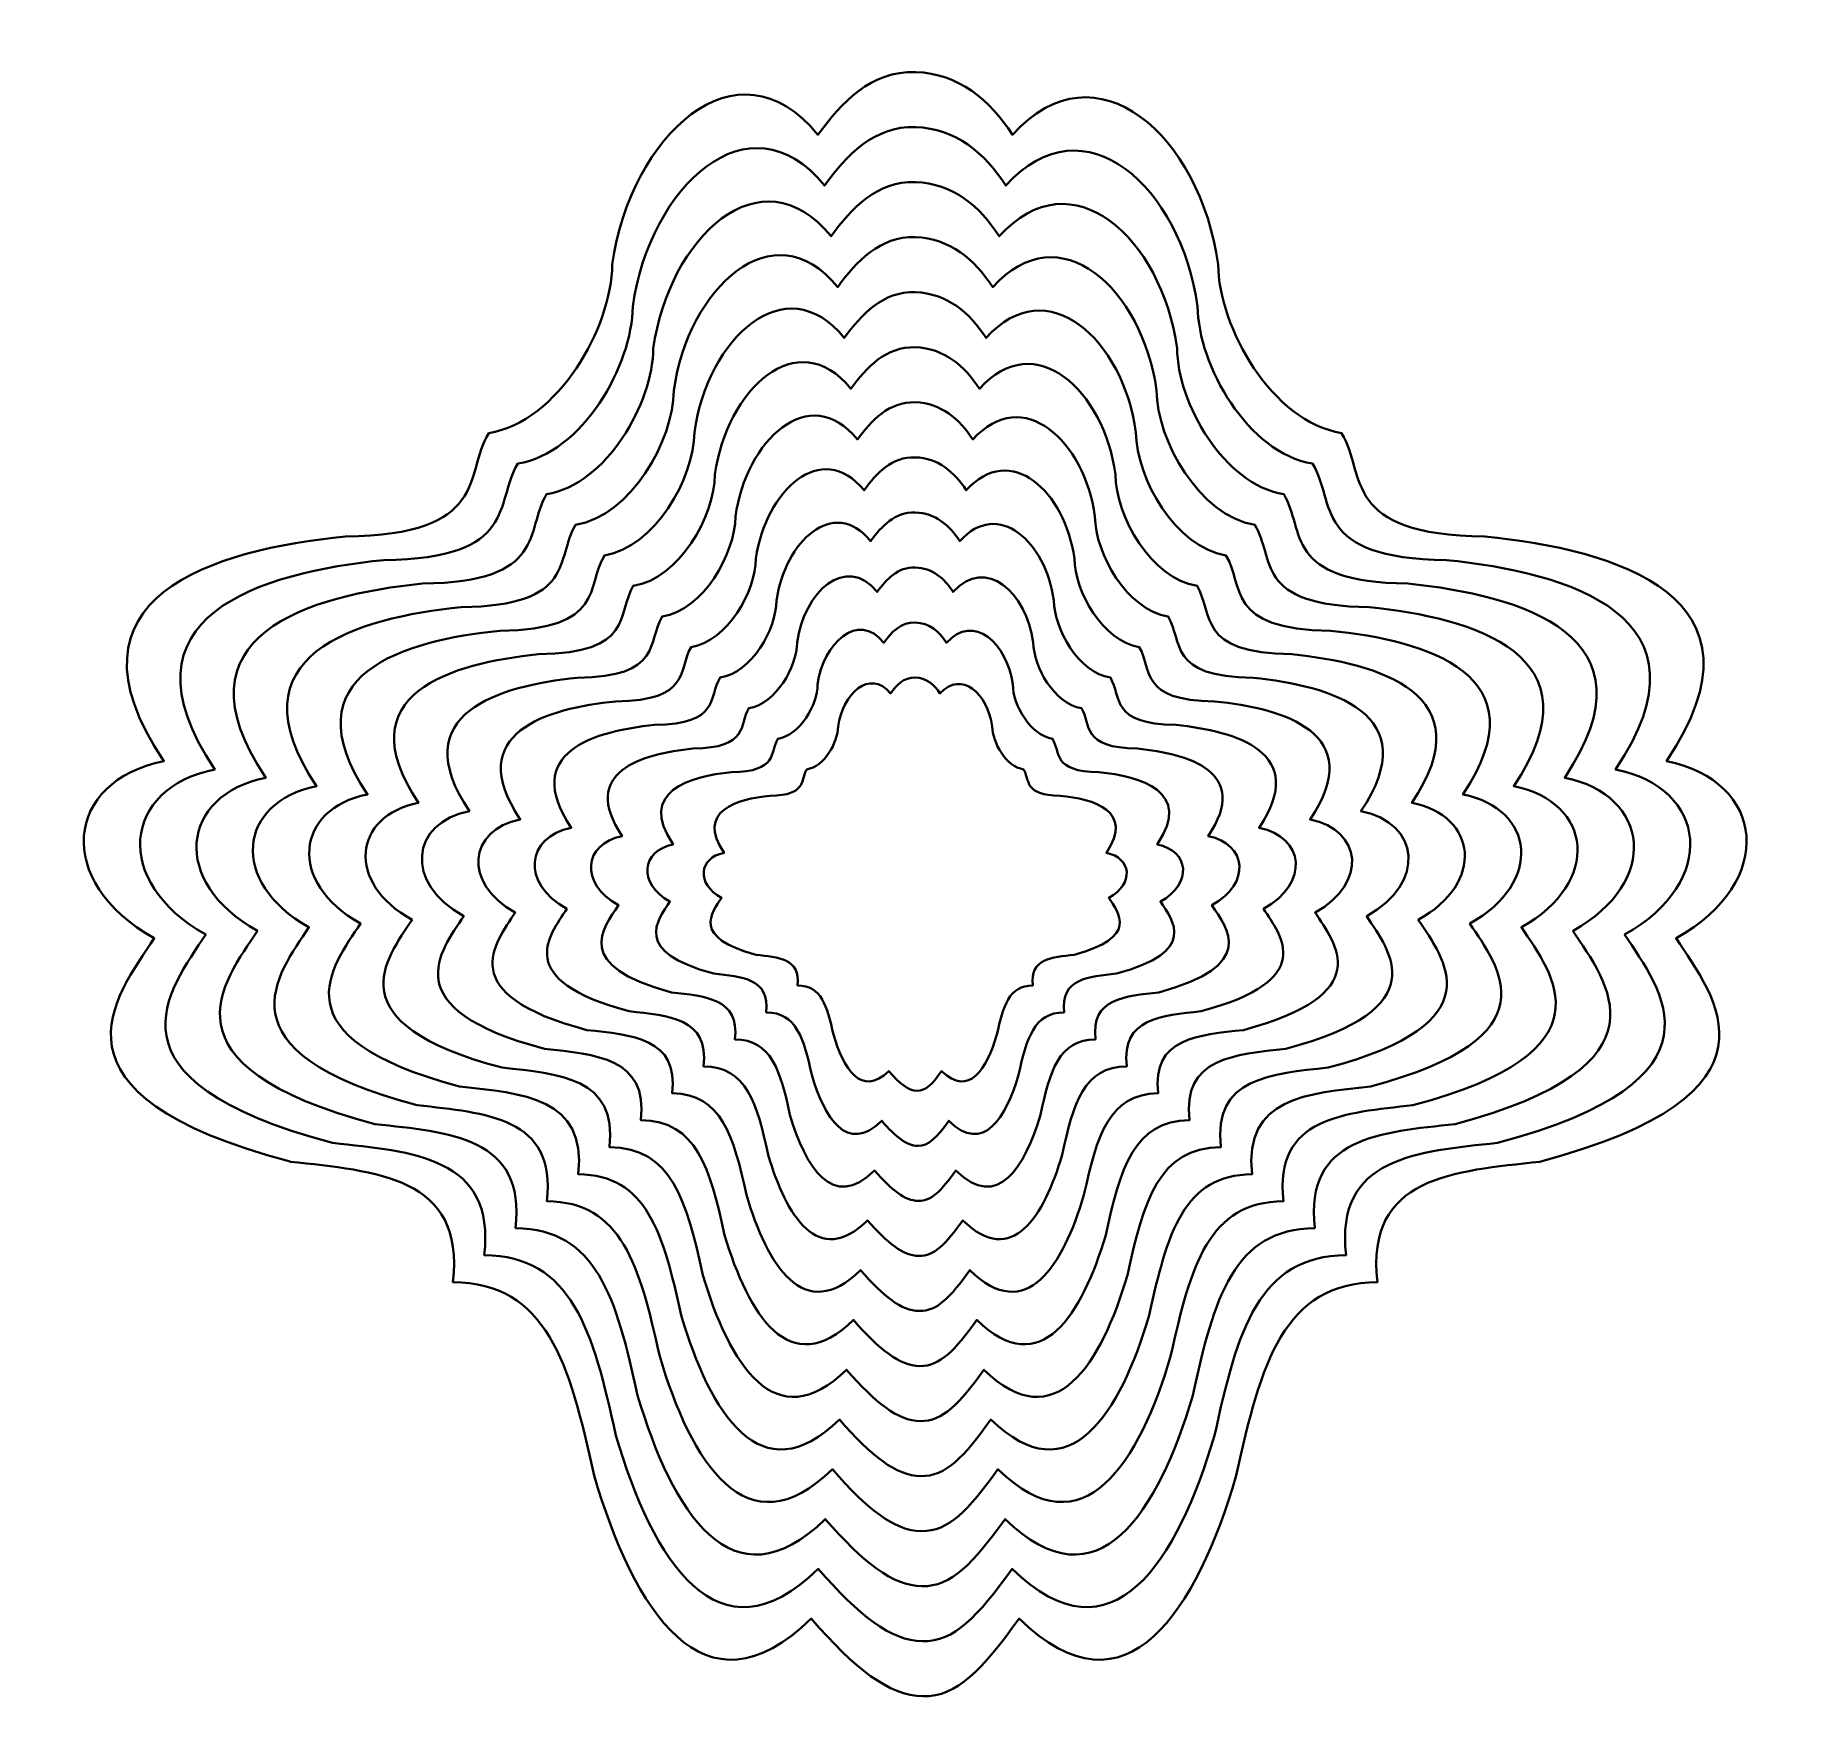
# Model space of a CAD drawing. Header units: centimetres. Extents: x -7.5 to 7.5, y -7.2 to 7.3.
import ezdxf

# ---------------------------------------------------------------- set-up
doc = ezdxf.new("R2010")
doc.units = ezdxf.units.CM
doc.header["$MEASUREMENT"] = 0
doc.layers.add('Layer 1', color=7, linetype='Continuous')

msp = doc.modelspace()

# ---------------------------------------------------------------- linework, layer by layer
at = {"layer": 'Layer 1', "color": 28}
for points, knots in [([(-0.83335, 6.421), (-1.52875, 7.27362), (-2.44403, 6.40508), (-2.59558, 5.30968), (-2.59558, 5.30968), (-2.59558, 5.30965), (-2.59558, 5.3096), (-2.59558, 5.3096), (-2.59558, 5.3096), (-2.60086, 4.76882), (-3.05727, 3.96134), (-3.65292, 3.86499), (-3.65292, 3.86499), (-3.65293, 3.86497), (-3.65295, 3.86495), (-3.65297, 3.86491), (-3.65297, 3.86491), (-3.86986, 3.50404), (-3.64277, 2.99331), (-4.88173, 2.9791), (-4.88173, 2.9791), (-4.88175, 2.9791), (-4.88176, 2.9791), (-4.88178, 2.97909), (-4.88178, 2.97909), (-6.00564, 2.86516), (-7.3872, 2.46762), (-6.43757, 1.05493), (-6.43757, 1.05493), (-6.4376, 1.05492), (-6.43762, 1.05492), (-6.43765, 1.05491), (-6.43765, 1.05491), (-7.28475, 0.88374), (-7.38727, 0.02114), (-6.52013, -0.46282), (-6.52013, -0.46282), (-6.52014, -0.46284), (-6.52015, -0.46285), (-6.52016, -0.46287), (-6.52016, -0.46287), (-6.85413, -0.96982), (-7.53984, -1.79655), (-5.35483, -2.37746), (-5.35483, -2.37746), (-5.35481, -2.37746), (-5.35478, -2.37747), (-5.35475, -2.37747), (-5.35475, -2.37747), (-4.62336, -2.45955), (-3.85384, -2.50252), (-3.96091, -3.4094), (-3.96091, -3.4094), (-3.96089, -3.4094), (-3.96086, -3.4094), (-3.96083, -3.4094), (-3.96083, -3.4094), (-3.15767, -3.41683), (-2.96145, -4.09889), (-2.75116, -5.06685), (-2.75116, -5.06685), (-2.75115, -5.06688), (-2.75114, -5.06693), (-2.75113, -5.06698), (-2.75113, -5.06698), (-2.41136, -6.21189), (-1.81568, -7.19361), (-0.8905, -6.2925), (-0.8905, -6.2925), (-0.89048, -6.29253), (-0.89045, -6.29255), (-0.89042, -6.29258), (-0.89042, -6.29258), (-0.51568, -6.72113), (-0.22766, -6.95297), (0.0666, -6.95793), (0.0666, -6.95793), (0.06663, -6.95793), (0.06668, -6.95793), (0.06673, -6.95793), (0.06673, -6.95793), (0.35993, -6.96297), (0.57269, -6.73361), (0.89081, -6.2925), (0.89081, -6.2925), (0.89082, -6.29251), (0.89084, -6.29253), (0.89086, -6.29255), (0.89086, -6.29255), (1.81604, -7.19361), (2.41171, -6.21182), (2.75148, -5.06689), (2.75148, -5.06689), (2.75149, -5.06686), (2.75149, -5.06684), (2.7515, -5.06681), (2.7515, -5.06681), (2.96179, -4.09887), (3.15803, -3.41684), (3.96123, -3.40945), (3.96123, -3.40945), (3.96123, -3.40942), (3.96122, -3.4094), (3.96122, -3.40937), (3.96122, -3.40937), (3.85421, -2.50254), (4.62057, -2.4596), (5.35196, -2.37752), (5.35196, -2.37752), (5.35199, -2.37751), (5.35204, -2.3775), (5.35204, -2.37749), (5.35204, -2.37749), (7.53699, -1.79657), (6.85436, -0.96982), (6.52041, -0.46288), (6.52041, -0.46288), (6.52044, -0.46286), (6.52046, -0.46285), (6.52049, -0.46283), (6.52049, -0.46283), (7.38757, 0.02115), (7.285, 0.88374), (6.43786, 1.05486), (6.43786, 1.05486), (6.43787, 1.05488), (6.43789, 1.05491), (6.43791, 1.05494), (6.43791, 1.05494), (7.38747, 2.46759), (6.00587, 2.86512), (4.88202, 2.97904), (4.88202, 2.97904), (4.882, 2.97904), (4.88199, 2.97904), (4.88197, 2.97904), (4.88197, 2.97904), (3.643, 2.99326), (3.87018, 3.50405), (3.65323, 3.86492), (3.65323, 3.86492), (3.6532, 3.86493), (3.65315, 3.86493), (3.6531, 3.86494), (3.6531, 3.86494), (3.05747, 3.96138), (2.60109, 4.76889), (2.59587, 5.30963), (2.59587, 5.30963), (2.59587, 5.30966), (2.59586, 5.30971), (2.59586, 5.30971), (2.59586, 5.30971), (2.44427, 6.40505), (1.55624, 7.21909), (0.83364, 6.42093), (0.83364, 6.42093), (0.83363, 6.42095), (0.83362, 6.42097), (0.83361, 6.42099), (0.83361, 6.42099), (0.63981, 6.7193), (0.37448, 6.94505), (0.00175, 6.95754), (0.00175, 6.95754), (0.00175, 6.95754), (0.00175, 6.95754), (0.00175, 6.95754), (0.00175, 6.95754), (-0.37935, 6.97031), (-0.63134, 6.69675), (-0.83332, 6.42093), (-0.83332, 6.42093), (-0.83332, 6.42093), (-0.83332, 6.42093), (-0.83332, 6.42093), (-0.83332, 6.42093), (-0.83332, 6.42093), (-0.83335, 6.421), (-0.83335, 6.421)], [0, 0, 0, 0, 0.02173913, 0.02173913, 0.02173913, 0.02173913, 0.04347826, 0.04347826, 0.04347826, 0.04347826, 0.06521739, 0.06521739, 0.06521739, 0.06521739, 0.08695652, 0.08695652, 0.08695652, 0.08695652, 0.10869565, 0.10869565, 0.10869565, 0.10869565, 0.13043478, 0.13043478, 0.13043478, 0.13043478, 0.15217391, 0.15217391, 0.15217391, 0.15217391, 0.17391304, 0.17391304, 0.17391304, 0.17391304, 0.19565217, 0.19565217, 0.19565217, 0.19565217, 0.2173913, 0.2173913, 0.2173913, 0.2173913, 0.23913043, 0.23913043, 0.23913043, 0.23913043, 0.26086957, 0.26086957, 0.26086957, 0.26086957, 0.2826087, 0.2826087, 0.2826087, 0.2826087, 0.30434783, 0.30434783, 0.30434783, 0.30434783, 0.32608696, 0.32608696, 0.32608696, 0.32608696, 0.34782609, 0.34782609, 0.34782609, 0.34782609, 0.36956522, 0.36956522, 0.36956522, 0.36956522, 0.39130435, 0.39130435, 0.39130435, 0.39130435, 0.41304348, 0.41304348, 0.41304348, 0.41304348, 0.43478261, 0.43478261, 0.43478261, 0.43478261, 0.45652174, 0.45652174, 0.45652174, 0.45652174, 0.47826087, 0.47826087, 0.47826087, 0.47826087, 0.5, 0.5, 0.5, 0.5, 0.52173913, 0.52173913, 0.52173913, 0.52173913, 0.54347826, 0.54347826, 0.54347826, 0.54347826, 0.56521739, 0.56521739, 0.56521739, 0.56521739, 0.58695652, 0.58695652, 0.58695652, 0.58695652, 0.60869565, 0.60869565, 0.60869565, 0.60869565, 0.63043478, 0.63043478, 0.63043478, 0.63043478, 0.65217391, 0.65217391, 0.65217391, 0.65217391, 0.67391304, 0.67391304, 0.67391304, 0.67391304, 0.69565217, 0.69565217, 0.69565217, 0.69565217, 0.7173913, 0.7173913, 0.7173913, 0.7173913, 0.73913043, 0.73913043, 0.73913043, 0.73913043, 0.76086957, 0.76086957, 0.76086957, 0.76086957, 0.7826087, 0.7826087, 0.7826087, 0.7826087, 0.80434783, 0.80434783, 0.80434783, 0.80434783, 0.82608696, 0.82608696, 0.82608696, 0.82608696, 0.84782609, 0.84782609, 0.84782609, 0.84782609, 0.86956522, 0.86956522, 0.86956522, 0.86956522, 0.89130435, 0.89130435, 0.89130435, 0.89130435, 0.91304348, 0.91304348, 0.91304348, 0.91304348, 0.93478261, 0.93478261, 0.93478261, 0.93478261, 0.95652174, 0.95652174, 0.95652174, 0.95652174, 1, 1, 1, 1]), ([(-0.83335, 6.421), (-0.83335, 6.421), (-0.83335, 6.421), (-0.83335, 6.421), (-0.83335, 6.421), (-0.83335, 6.421), (-0.83335, 6.421), (-0.83335, 6.421)], [0, 0, 0, 0, 0.33333333, 0.33333333, 0.33333333, 0.33333333, 1, 1, 1, 1])]:
    msp.add_open_spline(points, degree=3, knots=knots, dxfattribs=at)
at = {"layer": 'Layer 1', "lineweight": 40}
for points, knots in [([(-0.83335, 6.421), (-1.52875, 7.27362), (-2.44403, 6.40508), (-2.59558, 5.30968), (-2.59558, 5.30968), (-2.59558, 5.30965), (-2.59558, 5.3096), (-2.59558, 5.3096), (-2.59558, 5.3096), (-2.60086, 4.76882), (-3.05727, 3.96134), (-3.65292, 3.86499), (-3.65292, 3.86499), (-3.65293, 3.86497), (-3.65295, 3.86495), (-3.65297, 3.86491), (-3.65297, 3.86491), (-3.86986, 3.50404), (-3.64277, 2.99331), (-4.88173, 2.9791), (-4.88173, 2.9791), (-4.88175, 2.9791), (-4.88176, 2.9791), (-4.88178, 2.97909), (-4.88178, 2.97909), (-6.00564, 2.86516), (-7.3872, 2.46762), (-6.43757, 1.05493), (-6.43757, 1.05493), (-6.4376, 1.05492), (-6.43762, 1.05492), (-6.43765, 1.05491), (-6.43765, 1.05491), (-7.28475, 0.88374), (-7.38727, 0.02114), (-6.52013, -0.46282), (-6.52013, -0.46282), (-6.52014, -0.46284), (-6.52015, -0.46285), (-6.52016, -0.46287), (-6.52016, -0.46287), (-6.85413, -0.96982), (-7.53984, -1.79655), (-5.35483, -2.37746), (-5.35483, -2.37746), (-5.35481, -2.37746), (-5.35478, -2.37747), (-5.35475, -2.37747), (-5.35475, -2.37747), (-4.62336, -2.45955), (-3.85384, -2.50252), (-3.96091, -3.4094), (-3.96091, -3.4094), (-3.96089, -3.4094), (-3.96086, -3.4094), (-3.96083, -3.4094), (-3.96083, -3.4094), (-3.15767, -3.41683), (-2.96145, -4.09889), (-2.75116, -5.06685), (-2.75116, -5.06685), (-2.75115, -5.06688), (-2.75114, -5.06693), (-2.75113, -5.06698), (-2.75113, -5.06698), (-2.41136, -6.21189), (-1.81568, -7.19361), (-0.8905, -6.2925), (-0.8905, -6.2925), (-0.89048, -6.29253), (-0.89045, -6.29255), (-0.89042, -6.29258), (-0.89042, -6.29258), (-0.51568, -6.72113), (-0.22766, -6.95297), (0.0666, -6.95793), (0.0666, -6.95793), (0.06663, -6.95793), (0.06668, -6.95793), (0.06673, -6.95793), (0.06673, -6.95793), (0.35993, -6.96297), (0.57269, -6.73361), (0.89081, -6.2925), (0.89081, -6.2925), (0.89082, -6.29251), (0.89084, -6.29253), (0.89086, -6.29255), (0.89086, -6.29255), (1.81604, -7.19361), (2.41171, -6.21182), (2.75148, -5.06689), (2.75148, -5.06689), (2.75149, -5.06686), (2.75149, -5.06684), (2.7515, -5.06681), (2.7515, -5.06681), (2.96179, -4.09887), (3.15803, -3.41684), (3.96123, -3.40945), (3.96123, -3.40945), (3.96123, -3.40942), (3.96122, -3.4094), (3.96122, -3.40937), (3.96122, -3.40937), (3.85421, -2.50254), (4.62057, -2.4596), (5.35196, -2.37752), (5.35196, -2.37752), (5.35199, -2.37751), (5.35204, -2.3775), (5.35204, -2.37749), (5.35204, -2.37749), (7.53699, -1.79657), (6.85436, -0.96982), (6.52041, -0.46288), (6.52041, -0.46288), (6.52044, -0.46286), (6.52046, -0.46285), (6.52049, -0.46283), (6.52049, -0.46283), (7.38757, 0.02115), (7.285, 0.88374), (6.43786, 1.05486), (6.43786, 1.05486), (6.43787, 1.05488), (6.43789, 1.05491), (6.43791, 1.05494), (6.43791, 1.05494), (7.38747, 2.46759), (6.00587, 2.86512), (4.88202, 2.97904), (4.88202, 2.97904), (4.882, 2.97904), (4.88199, 2.97904), (4.88197, 2.97904), (4.88197, 2.97904), (3.643, 2.99326), (3.87018, 3.50405), (3.65323, 3.86492), (3.65323, 3.86492), (3.6532, 3.86493), (3.65315, 3.86493), (3.6531, 3.86494), (3.6531, 3.86494), (3.05747, 3.96138), (2.60109, 4.76889), (2.59587, 5.30963), (2.59587, 5.30963), (2.59587, 5.30966), (2.59586, 5.30971), (2.59586, 5.30971), (2.59586, 5.30971), (2.44427, 6.40505), (1.55624, 7.21909), (0.83364, 6.42093), (0.83364, 6.42093), (0.83363, 6.42095), (0.83362, 6.42097), (0.83361, 6.42099), (0.83361, 6.42099), (0.63981, 6.7193), (0.37448, 6.94505), (0.00175, 6.95754), (0.00175, 6.95754), (0.00175, 6.95754), (0.00175, 6.95754), (0.00175, 6.95754), (0.00175, 6.95754), (-0.37935, 6.97031), (-0.63134, 6.69675), (-0.83332, 6.42093), (-0.83332, 6.42093), (-0.83332, 6.42093), (-0.83332, 6.42093), (-0.83332, 6.42093)], [0, 0, 0, 0, 0.02222222, 0.02222222, 0.02222222, 0.02222222, 0.04444444, 0.04444444, 0.04444444, 0.04444444, 0.06666667, 0.06666667, 0.06666667, 0.06666667, 0.08888889, 0.08888889, 0.08888889, 0.08888889, 0.11111111, 0.11111111, 0.11111111, 0.11111111, 0.13333333, 0.13333333, 0.13333333, 0.13333333, 0.15555556, 0.15555556, 0.15555556, 0.15555556, 0.17777778, 0.17777778, 0.17777778, 0.17777778, 0.2, 0.2, 0.2, 0.2, 0.22222222, 0.22222222, 0.22222222, 0.22222222, 0.24444444, 0.24444444, 0.24444444, 0.24444444, 0.26666667, 0.26666667, 0.26666667, 0.26666667, 0.28888889, 0.28888889, 0.28888889, 0.28888889, 0.31111111, 0.31111111, 0.31111111, 0.31111111, 0.33333333, 0.33333333, 0.33333333, 0.33333333, 0.35555556, 0.35555556, 0.35555556, 0.35555556, 0.37777778, 0.37777778, 0.37777778, 0.37777778, 0.4, 0.4, 0.4, 0.4, 0.42222222, 0.42222222, 0.42222222, 0.42222222, 0.44444444, 0.44444444, 0.44444444, 0.44444444, 0.46666667, 0.46666667, 0.46666667, 0.46666667, 0.48888889, 0.48888889, 0.48888889, 0.48888889, 0.51111111, 0.51111111, 0.51111111, 0.51111111, 0.53333333, 0.53333333, 0.53333333, 0.53333333, 0.55555556, 0.55555556, 0.55555556, 0.55555556, 0.57777778, 0.57777778, 0.57777778, 0.57777778, 0.6, 0.6, 0.6, 0.6, 0.62222222, 0.62222222, 0.62222222, 0.62222222, 0.64444444, 0.64444444, 0.64444444, 0.64444444, 0.66666667, 0.66666667, 0.66666667, 0.66666667, 0.68888889, 0.68888889, 0.68888889, 0.68888889, 0.71111111, 0.71111111, 0.71111111, 0.71111111, 0.73333333, 0.73333333, 0.73333333, 0.73333333, 0.75555556, 0.75555556, 0.75555556, 0.75555556, 0.77777778, 0.77777778, 0.77777778, 0.77777778, 0.8, 0.8, 0.8, 0.8, 0.82222222, 0.82222222, 0.82222222, 0.82222222, 0.84444444, 0.84444444, 0.84444444, 0.84444444, 0.86666667, 0.86666667, 0.86666667, 0.86666667, 0.88888889, 0.88888889, 0.88888889, 0.88888889, 0.91111111, 0.91111111, 0.91111111, 0.91111111, 0.93333333, 0.93333333, 0.93333333, 0.93333333, 0.95555556, 0.95555556, 0.95555556, 0.95555556, 1, 1, 1, 1]), ([(-0.77686, 5.9858), (-1.42513, 6.78063), (-2.27838, 5.97095), (-2.41965, 4.94981), (-2.41965, 4.94981), (-2.41965, 4.94978), (-2.41965, 4.94977), (-2.41965, 4.94973), (-2.41965, 4.94973), (-2.42457, 4.44561), (-2.85005, 3.69285), (-3.40532, 3.60303), (-3.40532, 3.60303), (-3.40533, 3.60301), (-3.40534, 3.60299), (-3.40535, 3.60299), (-3.40535, 3.60299), (-3.60754, 3.26658), (-3.39584, 2.79046), (-4.55083, 2.77722), (-4.55083, 2.77722), (-4.55085, 2.77722), (-4.55086, 2.77722), (-4.55088, 2.77722), (-4.55088, 2.77722), (-5.59857, 2.67102), (-6.88649, 2.30041), (-6.00122, 0.98348), (-6.00122, 0.98348), (-6.00124, 0.98348), (-6.00127, 0.98347), (-6.0013, 0.98347), (-6.0013, 0.98347), (-6.79099, 0.82391), (-6.88656, 0.01977), (-6.07819, -0.43139), (-6.07819, -0.43139), (-6.0782, -0.4314), (-6.07821, -0.43142), (-6.07822, -0.43144), (-6.07822, -0.43144), (-6.38955, -0.90403), (-7.02879, -1.67473), (-4.99188, -2.21627), (-4.99188, -2.21627), (-4.99186, -2.21627), (-4.99183, -2.21627), (-4.9918, -2.21628), (-4.9918, -2.21628), (-4.30998, -2.2928), (-3.59262, -2.33285), (-3.69243, -3.17827), (-3.69243, -3.17827), (-3.69241, -3.17827), (-3.69238, -3.17827), (-3.69235, -3.17827), (-3.69235, -3.17827), (-2.94362, -3.18519), (-2.76071, -3.82103), (-2.56466, -4.72338), (-2.56466, -4.72338), (-2.56465, -4.72341), (-2.56464, -4.72346), (-2.56463, -4.72346), (-2.56463, -4.72346), (-2.24788, -5.79077), (-1.69258, -6.70595), (-0.83011, -5.86592), (-0.83011, -5.86592), (-0.83009, -5.86594), (-0.83006, -5.86597), (-0.83003, -5.866), (-0.83003, -5.866), (-0.48069, -6.26551), (-0.21219, -6.48163), (0.06213, -6.48626), (0.06213, -6.48626), (0.06216, -6.48626), (0.06221, -6.48626), (0.06221, -6.48626), (0.06221, -6.48626), (0.33554, -6.49096), (0.53388, -6.27714), (0.83044, -5.86593), (0.83044, -5.86593), (0.83045, -5.86594), (0.83047, -5.86595), (0.83047, -5.86596), (0.83047, -5.86596), (1.69294, -6.70595), (2.24824, -5.7907), (2.56498, -4.72337), (2.56498, -4.72337), (2.56498, -4.72334), (2.56499, -4.72332), (2.565, -4.72329), (2.565, -4.72329), (2.76104, -3.82096), (2.94397, -3.18515), (3.69274, -3.17826), (3.69274, -3.17826), (3.69274, -3.17823), (3.69273, -3.17821), (3.69273, -3.17818), (3.69273, -3.17818), (3.59297, -2.33281), (4.30739, -2.29278), (4.98921, -2.21626), (4.98921, -2.21626), (4.98924, -2.21625), (4.98929, -2.21624), (4.98929, -2.21624), (4.98929, -2.21624), (7.02616, -1.67469), (6.38979, -0.90397), (6.07847, -0.4314), (6.07847, -0.4314), (6.07849, -0.43139), (6.07852, -0.43137), (6.07855, -0.43135), (6.07855, -0.43135), (6.88686, 0.01983), (6.79125, 0.82395), (6.00152, 0.98348), (6.00152, 0.98348), (6.00153, 0.9835), (6.00155, 0.98353), (6.00155, 0.98353), (6.00155, 0.98353), (6.88675, 2.30044), (5.5988, 2.67102), (4.55112, 2.77722), (4.55112, 2.77722), (4.5511, 2.77722), (4.55109, 2.77722), (4.55107, 2.77722), (4.55107, 2.77722), (3.39608, 2.79048), (3.60786, 3.26664), (3.40561, 3.60305), (3.40561, 3.60305), (3.40558, 3.60306), (3.40553, 3.60306), (3.40553, 3.60307), (3.40553, 3.60307), (2.85027, 3.69297), (2.42482, 4.44575), (2.41996, 4.94985), (2.41996, 4.94985), (2.41996, 4.94988), (2.41995, 4.94993), (2.41995, 4.94993), (2.41995, 4.94993), (2.27864, 5.97103), (1.45079, 6.7299), (0.77717, 5.98583), (0.77717, 5.98583), (0.77716, 5.98585), (0.77715, 5.98586), (0.77714, 5.98587), (0.77714, 5.98587), (0.59647, 6.26396), (0.34913, 6.47441), (0.00166, 6.48606), (0.00166, 6.48606), (0.00166, 6.48606), (0.00166, 6.48606), (0.00165, 6.48606), (0.00165, 6.48606), (-0.35362, 6.49796), (-0.58853, 6.24294), (-0.77682, 5.98582), (-0.77682, 5.98582), (-0.77682, 5.98582), (-0.77682, 5.98582), (-0.77682, 5.98582)], [0, 0, 0, 0, 0.02222222, 0.02222222, 0.02222222, 0.02222222, 0.04444444, 0.04444444, 0.04444444, 0.04444444, 0.06666667, 0.06666667, 0.06666667, 0.06666667, 0.08888889, 0.08888889, 0.08888889, 0.08888889, 0.11111111, 0.11111111, 0.11111111, 0.11111111, 0.13333333, 0.13333333, 0.13333333, 0.13333333, 0.15555556, 0.15555556, 0.15555556, 0.15555556, 0.17777778, 0.17777778, 0.17777778, 0.17777778, 0.2, 0.2, 0.2, 0.2, 0.22222222, 0.22222222, 0.22222222, 0.22222222, 0.24444444, 0.24444444, 0.24444444, 0.24444444, 0.26666667, 0.26666667, 0.26666667, 0.26666667, 0.28888889, 0.28888889, 0.28888889, 0.28888889, 0.31111111, 0.31111111, 0.31111111, 0.31111111, 0.33333333, 0.33333333, 0.33333333, 0.33333333, 0.35555556, 0.35555556, 0.35555556, 0.35555556, 0.37777778, 0.37777778, 0.37777778, 0.37777778, 0.4, 0.4, 0.4, 0.4, 0.42222222, 0.42222222, 0.42222222, 0.42222222, 0.44444444, 0.44444444, 0.44444444, 0.44444444, 0.46666667, 0.46666667, 0.46666667, 0.46666667, 0.48888889, 0.48888889, 0.48888889, 0.48888889, 0.51111111, 0.51111111, 0.51111111, 0.51111111, 0.53333333, 0.53333333, 0.53333333, 0.53333333, 0.55555556, 0.55555556, 0.55555556, 0.55555556, 0.57777778, 0.57777778, 0.57777778, 0.57777778, 0.6, 0.6, 0.6, 0.6, 0.62222222, 0.62222222, 0.62222222, 0.62222222, 0.64444444, 0.64444444, 0.64444444, 0.64444444, 0.66666667, 0.66666667, 0.66666667, 0.66666667, 0.68888889, 0.68888889, 0.68888889, 0.68888889, 0.71111111, 0.71111111, 0.71111111, 0.71111111, 0.73333333, 0.73333333, 0.73333333, 0.73333333, 0.75555556, 0.75555556, 0.75555556, 0.75555556, 0.77777778, 0.77777778, 0.77777778, 0.77777778, 0.8, 0.8, 0.8, 0.8, 0.82222222, 0.82222222, 0.82222222, 0.82222222, 0.84444444, 0.84444444, 0.84444444, 0.84444444, 0.86666667, 0.86666667, 0.86666667, 0.86666667, 0.88888889, 0.88888889, 0.88888889, 0.88888889, 0.91111111, 0.91111111, 0.91111111, 0.91111111, 0.93333333, 0.93333333, 0.93333333, 0.93333333, 0.95555556, 0.95555556, 0.95555556, 0.95555556, 1, 1, 1, 1]), ([(-0.83335, 6.421), (-0.83335, 6.421), (-0.83335, 6.421), (-0.83335, 6.421), (-0.83335, 6.421), (-0.83335, 6.421), (-0.83335, 6.421), (-0.83335, 6.421)], [0, 0, 0, 0, 0.33333333, 0.33333333, 0.33333333, 0.33333333, 1, 1, 1, 1]), ([(-0.72037, 5.5506), (-1.3215, 6.28765), (-2.11272, 5.53683), (-2.24372, 4.58993), (-2.24372, 4.58993), (-2.24372, 4.5899), (-2.24372, 4.58989), (-2.24372, 4.58985), (-2.24372, 4.58985), (-2.24828, 4.12238), (-2.64282, 3.42435), (-3.15773, 3.34106), (-3.15773, 3.34106), (-3.15774, 3.34104), (-3.15775, 3.34102), (-3.15776, 3.34102), (-3.15776, 3.34102), (-3.34525, 3.02907), (-3.14894, 2.58756), (-4.21996, 2.57528), (-4.21996, 2.57528), (-4.21997, 2.57528), (-4.21999, 2.57528), (-4.22001, 2.57528), (-4.22001, 2.57528), (-5.19152, 2.4768), (-6.38581, 2.13314), (-5.56491, 0.91195), (-5.56491, 0.91195), (-5.56493, 0.91195), (-5.56496, 0.91194), (-5.56499, 0.91194), (-5.56499, 0.91194), (-6.29726, 0.76398), (-6.38588, 0.01831), (-5.63629, -0.40005), (-5.63629, -0.40005), (-5.6363, -0.40006), (-5.63631, -0.40008), (-5.63632, -0.40008), (-5.63632, -0.40008), (-5.92502, -0.83831), (-6.51778, -1.55298), (-4.62896, -2.05514), (-4.62896, -2.05514), (-4.62894, -2.05514), (-4.62893, -2.05514), (-4.62891, -2.05515), (-4.62891, -2.05515), (-3.99666, -2.1261), (-3.33146, -2.16324), (-3.42401, -2.94719), (-3.42401, -2.94719), (-3.42399, -2.94719), (-3.42396, -2.94719), (-3.42396, -2.94719), (-3.42396, -2.94719), (-2.72967, -2.95361), (-2.56005, -3.54322), (-2.37826, -4.37996), (-2.37826, -4.37996), (-2.37825, -4.37999), (-2.37824, -4.38001), (-2.37823, -4.38004), (-2.37823, -4.38004), (-2.08451, -5.36975), (-1.56958, -6.2184), (-0.76982, -5.43944), (-0.76982, -5.43944), (-0.7698, -5.43946), (-0.76979, -5.43949), (-0.76977, -5.43952), (-0.76977, -5.43952), (-0.44583, -5.80998), (-0.19685, -6.0104), (0.05753, -6.01468), (0.05753, -6.01468), (0.05756, -6.01468), (0.05758, -6.01468), (0.05761, -6.01468), (0.05761, -6.01468), (0.31107, -6.01904), (0.49499, -5.82077), (0.76999, -5.43945), (0.76999, -5.43945), (0.77, -5.43946), (0.77001, -5.43947), (0.77002, -5.43948), (0.77002, -5.43948), (1.56979, -6.2184), (2.08471, -5.3697), (2.37842, -4.37996), (2.37842, -4.37996), (2.37843, -4.37994), (2.37843, -4.37991), (2.37844, -4.37988), (2.37844, -4.37988), (2.56023, -3.54315), (2.72986, -2.95357), (3.42418, -2.94718), (3.42418, -2.94718), (3.42418, -2.94716), (3.42418, -2.94713), (3.42417, -2.9471), (3.42417, -2.9471), (3.33166, -2.16319), (3.99414, -2.12607), (4.62639, -2.05512), (4.62639, -2.05512), (4.62642, -2.05511), (4.62644, -2.0551), (4.62647, -2.0551), (4.62647, -2.0551), (6.51525, -1.55292), (5.92515, -0.83824), (5.63647, -0.40002), (5.63647, -0.40002), (5.63649, -0.40001), (5.63652, -0.4), (5.63655, -0.39999), (5.63655, -0.39999), (6.3861, 0.01838), (6.29743, 0.76405), (5.56512, 0.91198), (5.56512, 0.91198), (5.56513, 0.912), (5.56514, 0.91201), (5.56515, 0.91203), (5.56515, 0.91203), (6.386, 2.13319), (5.19168, 2.47683), (4.22017, 2.57531), (4.22017, 2.57531), (4.22015, 2.57531), (4.22014, 2.57531), (4.22012, 2.57531), (4.22012, 2.57531), (3.1491, 2.5876), (3.34548, 3.02915), (3.15794, 3.3411), (3.15794, 3.3411), (3.15791, 3.34111), (3.15789, 3.34111), (3.15786, 3.34111), (3.15786, 3.34111), (2.64297, 3.42447), (2.24845, 4.12252), (2.24394, 4.58997), (2.24394, 4.58997), (2.24394, 4.59), (2.24393, 4.59001), (2.24393, 4.59005), (2.24393, 4.59005), (2.11289, 5.53691), (1.34523, 6.24061), (0.72059, 5.55064), (0.72059, 5.55064), (0.72058, 5.55065), (0.72057, 5.55067), (0.72056, 5.55068), (0.72056, 5.55068), (0.55303, 5.80855), (0.32367, 6.0037), (0.00146, 6.0145), (0.00146, 6.0145), (0.00145, 6.0145), (0.00145, 6.0145), (0.00145, 6.0145), (0.00145, 6.0145), (-0.32798, 6.02553), (-0.54581, 5.78906), (-0.72041, 5.55063), (-0.72041, 5.55063), (-0.72041, 5.55063), (-0.72041, 5.55063), (-0.72041, 5.55063)], [0, 0, 0, 0, 0.02222222, 0.02222222, 0.02222222, 0.02222222, 0.04444444, 0.04444444, 0.04444444, 0.04444444, 0.06666667, 0.06666667, 0.06666667, 0.06666667, 0.08888889, 0.08888889, 0.08888889, 0.08888889, 0.11111111, 0.11111111, 0.11111111, 0.11111111, 0.13333333, 0.13333333, 0.13333333, 0.13333333, 0.15555556, 0.15555556, 0.15555556, 0.15555556, 0.17777778, 0.17777778, 0.17777778, 0.17777778, 0.2, 0.2, 0.2, 0.2, 0.22222222, 0.22222222, 0.22222222, 0.22222222, 0.24444444, 0.24444444, 0.24444444, 0.24444444, 0.26666667, 0.26666667, 0.26666667, 0.26666667, 0.28888889, 0.28888889, 0.28888889, 0.28888889, 0.31111111, 0.31111111, 0.31111111, 0.31111111, 0.33333333, 0.33333333, 0.33333333, 0.33333333, 0.35555556, 0.35555556, 0.35555556, 0.35555556, 0.37777778, 0.37777778, 0.37777778, 0.37777778, 0.4, 0.4, 0.4, 0.4, 0.42222222, 0.42222222, 0.42222222, 0.42222222, 0.44444444, 0.44444444, 0.44444444, 0.44444444, 0.46666667, 0.46666667, 0.46666667, 0.46666667, 0.48888889, 0.48888889, 0.48888889, 0.48888889, 0.51111111, 0.51111111, 0.51111111, 0.51111111, 0.53333333, 0.53333333, 0.53333333, 0.53333333, 0.55555556, 0.55555556, 0.55555556, 0.55555556, 0.57777778, 0.57777778, 0.57777778, 0.57777778, 0.6, 0.6, 0.6, 0.6, 0.62222222, 0.62222222, 0.62222222, 0.62222222, 0.64444444, 0.64444444, 0.64444444, 0.64444444, 0.66666667, 0.66666667, 0.66666667, 0.66666667, 0.68888889, 0.68888889, 0.68888889, 0.68888889, 0.71111111, 0.71111111, 0.71111111, 0.71111111, 0.73333333, 0.73333333, 0.73333333, 0.73333333, 0.75555556, 0.75555556, 0.75555556, 0.75555556, 0.77777778, 0.77777778, 0.77777778, 0.77777778, 0.8, 0.8, 0.8, 0.8, 0.82222222, 0.82222222, 0.82222222, 0.82222222, 0.84444444, 0.84444444, 0.84444444, 0.84444444, 0.86666667, 0.86666667, 0.86666667, 0.86666667, 0.88888889, 0.88888889, 0.88888889, 0.88888889, 0.91111111, 0.91111111, 0.91111111, 0.91111111, 0.93333333, 0.93333333, 0.93333333, 0.93333333, 0.95555556, 0.95555556, 0.95555556, 0.95555556, 1, 1, 1, 1]), ([(-0.77686, 5.9858), (-0.77686, 5.9858), (-0.77686, 5.9858), (-0.77686, 5.9858), (-0.77686, 5.9858), (-0.77686, 5.9858), (-0.77686, 5.9858), (-0.77686, 5.9858)], [0, 0, 0, 0, 0.33333333, 0.33333333, 0.33333333, 0.33333333, 1, 1, 1, 1]), ([(-0.66388, 5.1154), (-1.21788, 5.79466), (-1.94706, 5.10271), (-2.06779, 4.23005), (-2.06779, 4.23005), (-2.06779, 4.23003), (-2.06779, 4.23001), (-2.06779, 4.22997), (-2.06779, 4.22997), (-2.07199, 3.79915), (-2.4356, 3.15585), (-2.91013, 3.07909), (-2.91013, 3.07909), (-2.91014, 3.07907), (-2.91015, 3.07906), (-2.91016, 3.07905), (-2.91016, 3.07905), (-3.08295, 2.79155), (-2.90203, 2.38467), (-3.88907, 2.37335), (-3.88907, 2.37335), (-3.88908, 2.37335), (-3.8891, 2.37335), (-3.8891, 2.37335), (-3.8891, 2.37335), (-4.78444, 2.28259), (-5.88509, 1.96588), (-5.12855, 0.84044), (-5.12855, 0.84044), (-5.12857, 0.84044), (-5.12858, 0.84043), (-5.1286, 0.84043), (-5.1286, 0.84043), (-5.80346, 0.70407), (-5.88513, 0.01686), (-5.19431, -0.36869), (-5.19431, -0.36869), (-5.19432, -0.3687), (-5.19432, -0.36871), (-5.19433, -0.36872), (-5.19433, -0.36872), (-5.46039, -0.77259), (-6.00668, -1.43123), (-4.26596, -1.89401), (-4.26596, -1.89401), (-4.26594, -1.89401), (-4.26593, -1.89401), (-4.26591, -1.89402), (-4.26591, -1.89402), (-3.68323, -1.95941), (-3.07018, -1.99364), (-3.15548, -2.71612), (-3.15548, -2.71612), (-3.15546, -2.71612), (-3.15545, -2.71612), (-3.15543, -2.71612), (-3.15543, -2.71612), (-2.51557, -2.72204), (-2.35925, -3.26541), (-2.19172, -4.03655), (-2.19172, -4.03655), (-2.19171, -4.03658), (-2.1917, -4.0366), (-2.1917, -4.03663), (-2.1917, -4.03663), (-1.92101, -4.94874), (-1.44645, -5.73085), (-0.7094, -5.01297), (-0.7094, -5.01297), (-0.70938, -5.01299), (-0.70937, -5.013), (-0.70935, -5.01302), (-0.70935, -5.01302), (-0.4108, -5.35444), (-0.18135, -5.53914), (0.05308, -5.54309), (0.05308, -5.54309), (0.05311, -5.54309), (0.05313, -5.54309), (0.05316, -5.54309), (0.05316, -5.54309), (0.28675, -5.54711), (0.45625, -5.36438), (0.70969, -5.01296), (0.70969, -5.01296), (0.7097, -5.01297), (0.70971, -5.01298), (0.70972, -5.01299), (0.70972, -5.01299), (1.44678, -5.73084), (1.92134, -4.94868), (2.19202, -4.03655), (2.19202, -4.03655), (2.19202, -4.03653), (2.19203, -4.0365), (2.19203, -4.03647), (2.19203, -4.03647), (2.35956, -3.26534), (2.5159, -2.72199), (3.15578, -2.7161), (3.15578, -2.7161), (3.15578, -2.71608), (3.15578, -2.71607), (3.15577, -2.71605), (3.15577, -2.71605), (3.07051, -1.9936), (3.68105, -1.95939), (4.26373, -1.894), (4.26373, -1.894), (4.26375, -1.89399), (4.26378, -1.89399), (4.26381, -1.89398), (4.26381, -1.89398), (6.0045, -1.43118), (5.46067, -0.77253), (5.19462, -0.36867), (5.19462, -0.36867), (5.19464, -0.36866), (5.19465, -0.36865), (5.19467, -0.36864), (5.19467, -0.36864), (5.88545, 0.01693), (5.80374, 0.70413), (5.12884, 0.84046), (5.12884, 0.84046), (5.12885, 0.84048), (5.12886, 0.84049), (5.12887, 0.84051), (5.12887, 0.84051), (5.88536, 1.96593), (4.78469, 2.28263), (3.88935, 2.37338), (3.88935, 2.37338), (3.88934, 2.37338), (3.88932, 2.37338), (3.8893, 2.37338), (3.8893, 2.37338), (2.90225, 2.38471), (3.08324, 2.79164), (2.9104, 3.07913), (2.9104, 3.07913), (2.91037, 3.07914), (2.91035, 3.07914), (2.91032, 3.07914), (2.91032, 3.07914), (2.4358, 3.15597), (2.07221, 3.79928), (2.06805, 4.23008), (2.06805, 4.23008), (2.06805, 4.2301), (2.06804, 4.23012), (2.06804, 4.23016), (2.06804, 4.23016), (1.94729, 5.10277), (1.23982, 5.7513), (0.66415, 5.11543), (0.66415, 5.11543), (0.66414, 5.11544), (0.66413, 5.11546), (0.66412, 5.11547), (0.66412, 5.11547), (0.50972, 5.35312), (0.29835, 5.53298), (0.0014, 5.54293), (0.0014, 5.54293), (0.00139, 5.54293), (0.00139, 5.54293), (0.00138, 5.54293), (0.00138, 5.54293), (-0.30222, 5.5531), (-0.50297, 5.33516), (-0.66388, 5.11543), (-0.66388, 5.11543), (-0.66388, 5.11543), (-0.66388, 5.11543), (-0.66388, 5.11543)], [0, 0, 0, 0, 0.02222222, 0.02222222, 0.02222222, 0.02222222, 0.04444444, 0.04444444, 0.04444444, 0.04444444, 0.06666667, 0.06666667, 0.06666667, 0.06666667, 0.08888889, 0.08888889, 0.08888889, 0.08888889, 0.11111111, 0.11111111, 0.11111111, 0.11111111, 0.13333333, 0.13333333, 0.13333333, 0.13333333, 0.15555556, 0.15555556, 0.15555556, 0.15555556, 0.17777778, 0.17777778, 0.17777778, 0.17777778, 0.2, 0.2, 0.2, 0.2, 0.22222222, 0.22222222, 0.22222222, 0.22222222, 0.24444444, 0.24444444, 0.24444444, 0.24444444, 0.26666667, 0.26666667, 0.26666667, 0.26666667, 0.28888889, 0.28888889, 0.28888889, 0.28888889, 0.31111111, 0.31111111, 0.31111111, 0.31111111, 0.33333333, 0.33333333, 0.33333333, 0.33333333, 0.35555556, 0.35555556, 0.35555556, 0.35555556, 0.37777778, 0.37777778, 0.37777778, 0.37777778, 0.4, 0.4, 0.4, 0.4, 0.42222222, 0.42222222, 0.42222222, 0.42222222, 0.44444444, 0.44444444, 0.44444444, 0.44444444, 0.46666667, 0.46666667, 0.46666667, 0.46666667, 0.48888889, 0.48888889, 0.48888889, 0.48888889, 0.51111111, 0.51111111, 0.51111111, 0.51111111, 0.53333333, 0.53333333, 0.53333333, 0.53333333, 0.55555556, 0.55555556, 0.55555556, 0.55555556, 0.57777778, 0.57777778, 0.57777778, 0.57777778, 0.6, 0.6, 0.6, 0.6, 0.62222222, 0.62222222, 0.62222222, 0.62222222, 0.64444444, 0.64444444, 0.64444444, 0.64444444, 0.66666667, 0.66666667, 0.66666667, 0.66666667, 0.68888889, 0.68888889, 0.68888889, 0.68888889, 0.71111111, 0.71111111, 0.71111111, 0.71111111, 0.73333333, 0.73333333, 0.73333333, 0.73333333, 0.75555556, 0.75555556, 0.75555556, 0.75555556, 0.77777778, 0.77777778, 0.77777778, 0.77777778, 0.8, 0.8, 0.8, 0.8, 0.82222222, 0.82222222, 0.82222222, 0.82222222, 0.84444444, 0.84444444, 0.84444444, 0.84444444, 0.86666667, 0.86666667, 0.86666667, 0.86666667, 0.88888889, 0.88888889, 0.88888889, 0.88888889, 0.91111111, 0.91111111, 0.91111111, 0.91111111, 0.93333333, 0.93333333, 0.93333333, 0.93333333, 0.95555556, 0.95555556, 0.95555556, 0.95555556, 1, 1, 1, 1]), ([(-0.72037, 5.5506), (-0.72037, 5.5506), (-0.72037, 5.5506), (-0.72037, 5.5506), (-0.72037, 5.5506), (-0.72037, 5.5506), (-0.72037, 5.5506), (-0.72037, 5.5506)], [0, 0, 0, 0, 0.33333333, 0.33333333, 0.33333333, 0.33333333, 1, 1, 1, 1]), ([(-0.60739, 4.6802), (-1.11426, 5.30167), (-1.7814, 4.66859), (-1.89186, 3.87017), (-1.89186, 3.87017), (-1.89186, 3.87015), (-1.89186, 3.87013), (-1.89186, 3.87009), (-1.89186, 3.87009), (-1.8957, 3.47592), (-2.22838, 2.88735), (-2.66254, 2.81712), (-2.66254, 2.81712), (-2.66255, 2.81711), (-2.66256, 2.81709), (-2.66256, 2.81708), (-2.66256, 2.81708), (-2.82065, 2.55404), (-2.65512, 2.18177), (-3.55819, 2.17142), (-3.55819, 2.17142), (-3.5582, 2.17142), (-3.55821, 2.17142), (-3.55822, 2.17142), (-3.55822, 2.17142), (-4.37739, 2.08838), (-5.3844, 1.79861), (-4.69222, 0.76892), (-4.69222, 0.76892), (-4.69224, 0.76892), (-4.69225, 0.76891), (-4.69227, 0.76891), (-4.69227, 0.76891), (-5.30972, 0.64415), (-5.38444, 0.01541), (-4.75239, -0.33734), (-4.75239, -0.33734), (-4.7524, -0.33735), (-4.7524, -0.33736), (-4.75241, -0.33737), (-4.75241, -0.33737), (-4.99584, -0.70688), (-5.49565, -1.30948), (-3.90302, -1.7329), (-3.90302, -1.7329), (-3.90301, -1.7329), (-3.90299, -1.7329), (-3.90297, -1.7329), (-3.90297, -1.7329), (-3.36986, -1.79273), (-2.80897, -1.82404), (-2.88701, -2.48506), (-2.88701, -2.48506), (-2.88699, -2.48506), (-2.88698, -2.48506), (-2.88696, -2.48506), (-2.88696, -2.48506), (-2.30154, -2.49047), (-2.15852, -2.98762), (-2.00523, -3.69315), (-2.00523, -3.69315), (-2.00522, -3.69317), (-2.00522, -3.6932), (-2.00521, -3.69323), (-2.00521, -3.69323), (-1.75755, -4.52774), (-1.32337, -5.24332), (-0.64901, -4.58651), (-0.64901, -4.58651), (-0.649, -4.58653), (-0.64898, -4.58654), (-0.64896, -4.58656), (-0.64896, -4.58656), (-0.37581, -4.89893), (-0.16588, -5.06792), (0.04861, -5.07153), (0.04861, -5.07153), (0.04863, -5.07153), (0.04866, -5.07153), (0.04869, -5.07153), (0.04869, -5.07153), (0.2624, -5.07521), (0.41749, -4.90803), (0.64936, -4.58651), (0.64936, -4.58651), (0.64937, -4.58652), (0.64938, -4.58653), (0.64939, -4.58654), (0.64939, -4.58654), (1.32374, -5.24332), (1.75793, -4.5277), (2.00558, -3.69317), (2.00558, -3.69317), (2.00558, -3.69315), (2.00559, -3.69314), (2.00559, -3.69312), (2.00559, -3.69312), (2.15887, -2.9876), (2.3019, -2.49047), (2.88735, -2.48508), (2.88735, -2.48508), (2.88735, -2.48506), (2.88735, -2.48505), (2.88734, -2.48503), (2.88734, -2.48503), (2.80933, -1.82405), (3.36793, -1.79274), (3.90104, -1.73292), (3.90104, -1.73292), (3.90106, -1.73291), (3.90109, -1.73291), (3.90112, -1.7329), (3.90112, -1.7329), (5.49372, -1.30947), (4.99616, -0.70686), (4.75274, -0.33736), (4.75274, -0.33736), (4.75276, -0.33735), (4.75277, -0.33734), (4.75279, -0.33733), (4.75279, -0.33733), (5.3848, 0.01544), (5.31004, 0.64417), (4.69257, 0.7689), (4.69257, 0.7689), (4.69258, 0.76891), (4.69259, 0.76893), (4.6926, 0.76895), (4.6926, 0.76895), (5.38473, 1.79862), (4.3777, 2.08838), (3.55854, 2.17141), (3.55854, 2.17141), (3.55853, 2.17141), (3.55852, 2.17141), (3.55851, 2.17141), (3.55851, 2.17141), (2.65537, 2.18175), (2.82096, 2.55406), (2.66282, 2.81709), (2.66282, 2.81709), (2.6628, 2.81709), (2.66277, 2.8171), (2.66274, 2.8171), (2.66274, 2.8171), (2.22859, 2.88739), (1.89593, 3.47598), (1.89213, 3.87012), (1.89213, 3.87012), (1.89213, 3.87014), (1.89213, 3.87016), (1.89212, 3.8702), (1.89212, 3.8702), (1.78163, 4.66859), (1.13435, 5.26194), (0.60766, 4.68016), (0.60766, 4.68016), (0.60765, 4.68017), (0.60764, 4.68018), (0.60764, 4.68019), (0.60764, 4.68019), (0.46638, 4.89762), (0.27299, 5.06218), (0.0013, 5.07128), (0.0013, 5.07128), (0.00129, 5.07128), (0.00128, 5.07128), (0.00127, 5.07128), (0.00127, 5.07128), (-0.2765, 5.08058), (-0.46016, 4.88119), (-0.60738, 4.68015), (-0.60738, 4.68015), (-0.60738, 4.68015), (-0.60738, 4.68015), (-0.60738, 4.68015)], [0, 0, 0, 0, 0.02222222, 0.02222222, 0.02222222, 0.02222222, 0.04444444, 0.04444444, 0.04444444, 0.04444444, 0.06666667, 0.06666667, 0.06666667, 0.06666667, 0.08888889, 0.08888889, 0.08888889, 0.08888889, 0.11111111, 0.11111111, 0.11111111, 0.11111111, 0.13333333, 0.13333333, 0.13333333, 0.13333333, 0.15555556, 0.15555556, 0.15555556, 0.15555556, 0.17777778, 0.17777778, 0.17777778, 0.17777778, 0.2, 0.2, 0.2, 0.2, 0.22222222, 0.22222222, 0.22222222, 0.22222222, 0.24444444, 0.24444444, 0.24444444, 0.24444444, 0.26666667, 0.26666667, 0.26666667, 0.26666667, 0.28888889, 0.28888889, 0.28888889, 0.28888889, 0.31111111, 0.31111111, 0.31111111, 0.31111111, 0.33333333, 0.33333333, 0.33333333, 0.33333333, 0.35555556, 0.35555556, 0.35555556, 0.35555556, 0.37777778, 0.37777778, 0.37777778, 0.37777778, 0.4, 0.4, 0.4, 0.4, 0.42222222, 0.42222222, 0.42222222, 0.42222222, 0.44444444, 0.44444444, 0.44444444, 0.44444444, 0.46666667, 0.46666667, 0.46666667, 0.46666667, 0.48888889, 0.48888889, 0.48888889, 0.48888889, 0.51111111, 0.51111111, 0.51111111, 0.51111111, 0.53333333, 0.53333333, 0.53333333, 0.53333333, 0.55555556, 0.55555556, 0.55555556, 0.55555556, 0.57777778, 0.57777778, 0.57777778, 0.57777778, 0.6, 0.6, 0.6, 0.6, 0.62222222, 0.62222222, 0.62222222, 0.62222222, 0.64444444, 0.64444444, 0.64444444, 0.64444444, 0.66666667, 0.66666667, 0.66666667, 0.66666667, 0.68888889, 0.68888889, 0.68888889, 0.68888889, 0.71111111, 0.71111111, 0.71111111, 0.71111111, 0.73333333, 0.73333333, 0.73333333, 0.73333333, 0.75555556, 0.75555556, 0.75555556, 0.75555556, 0.77777778, 0.77777778, 0.77777778, 0.77777778, 0.8, 0.8, 0.8, 0.8, 0.82222222, 0.82222222, 0.82222222, 0.82222222, 0.84444444, 0.84444444, 0.84444444, 0.84444444, 0.86666667, 0.86666667, 0.86666667, 0.86666667, 0.88888889, 0.88888889, 0.88888889, 0.88888889, 0.91111111, 0.91111111, 0.91111111, 0.91111111, 0.93333333, 0.93333333, 0.93333333, 0.93333333, 0.95555556, 0.95555556, 0.95555556, 0.95555556, 1, 1, 1, 1]), ([(-0.66388, 5.1154), (-0.66388, 5.1154), (-0.66388, 5.1154), (-0.66388, 5.1154), (-0.66388, 5.1154), (-0.66388, 5.1154), (-0.66388, 5.1154), (-0.66388, 5.1154)], [0, 0, 0, 0, 0.33333333, 0.33333333, 0.33333333, 0.33333333, 1, 1, 1, 1]), ([(-0.55089, 4.245), (-1.01063, 4.80868), (-1.61573, 4.23447), (-1.71592, 3.5103), (-1.71592, 3.5103), (-1.71592, 3.51028), (-1.71592, 3.51026), (-1.71592, 3.51026), (-1.71592, 3.51026), (-1.7194, 3.15275), (-2.02114, 2.6189), (-2.41494, 2.5552), (-2.41494, 2.5552), (-2.41495, 2.55519), (-2.41495, 2.55518), (-2.41496, 2.55517), (-2.41496, 2.55517), (-2.55835, 2.31659), (-2.40821, 1.97893), (-3.22731, 1.96954), (-3.22731, 1.96954), (-3.22732, 1.96954), (-3.22733, 1.96954), (-3.22734, 1.96954), (-3.22734, 1.96954), (-3.97034, 1.89422), (-4.88371, 1.6314), (-4.2559, 0.69746), (-4.2559, 0.69746), (-4.25591, 0.69746), (-4.25593, 0.69745), (-4.25595, 0.69745), (-4.25595, 0.69745), (-4.81599, 0.58429), (-4.88376, 0.01402), (-4.31049, -0.30594), (-4.31049, -0.30594), (-4.3105, -0.30595), (-4.3105, -0.30596), (-4.31051, -0.30597), (-4.31051, -0.30597), (-4.5313, -0.64112), (-4.98464, -1.18769), (-3.5401, -1.57173), (-3.5401, -1.57173), (-3.54009, -1.57173), (-3.54008, -1.57173), (-3.54007, -1.57173), (-3.54007, -1.57173), (-3.05653, -1.62599), (-2.5478, -1.6544), (-2.61858, -2.25395), (-2.61858, -2.25395), (-2.61857, -2.25395), (-2.61855, -2.25395), (-2.61855, -2.25395), (-2.61855, -2.25395), (-2.08756, -2.25886), (-1.95784, -2.70978), (-1.81881, -3.34971), (-1.81881, -3.34971), (-1.8188, -3.34973), (-1.8188, -3.34974), (-1.81879, -3.34976), (-1.81879, -3.34976), (-1.59416, -4.10668), (-1.20035, -4.75571), (-0.5887, -4.15998), (-0.5887, -4.15998), (-0.58869, -4.15999), (-0.58867, -4.16001), (-0.58867, -4.16003), (-0.58867, -4.16003), (-0.34092, -4.44336), (-0.1505, -4.59663), (0.04404, -4.59991), (0.04404, -4.59991), (0.04406, -4.59991), (0.04407, -4.59991), (0.04409, -4.59991), (0.04409, -4.59991), (0.23793, -4.60325), (0.3786, -4.45162), (0.58891, -4.15999), (0.58891, -4.15999), (0.58892, -4.16), (0.58893, -4.16001), (0.58893, -4.16001), (0.58893, -4.16001), (1.20058, -4.75572), (1.59439, -4.10664), (1.81901, -3.34972), (1.81901, -3.34972), (1.81901, -3.3497), (1.81902, -3.34969), (1.81902, -3.34967), (1.81902, -3.34967), (1.95805, -2.70975), (2.08778, -2.25885), (2.61879, -2.25396), (2.61879, -2.25396), (2.61879, -2.25395), (2.61879, -2.25393), (2.61878, -2.25391), (2.61878, -2.25391), (2.54803, -1.65439), (3.05468, -1.62599), (3.53822, -1.57173), (3.53822, -1.57173), (3.53824, -1.57172), (3.53825, -1.57172), (3.53827, -1.57172), (3.53827, -1.57172), (4.98278, -1.18767), (4.53149, -0.64109), (4.3107, -0.30595), (4.3107, -0.30595), (4.31071, -0.30594), (4.31073, -0.30593), (4.31075, -0.30593), (4.31075, -0.30593), (4.884, 0.01403), (4.81619, 0.58431), (4.25613, 0.69744), (4.25613, 0.69744), (4.25614, 0.69745), (4.25615, 0.69746), (4.25615, 0.69747), (4.25615, 0.69747), (4.88392, 1.6314), (3.97053, 1.89421), (3.22754, 1.96952), (3.22754, 1.96952), (3.22753, 1.96952), (3.22752, 1.96952), (3.22751, 1.96952), (3.22751, 1.96952), (2.40841, 1.97892), (2.5586, 2.31661), (2.41517, 2.55518), (2.41517, 2.55518), (2.41515, 2.55518), (2.41514, 2.55519), (2.41512, 2.55519), (2.41512, 2.55519), (2.02134, 2.61894), (1.71961, 3.1528), (1.71616, 3.51029), (1.71616, 3.51029), (1.71616, 3.51031), (1.71616, 3.51032), (1.71615, 3.51033), (1.71615, 3.51033), (1.61594, 4.23448), (1.02885, 4.77266), (0.55113, 4.24498), (0.55113, 4.24498), (0.55112, 4.24499), (0.55112, 4.245), (0.55111, 4.24501), (0.55111, 4.24501), (0.42298, 4.44223), (0.24757, 4.59148), (0.00115, 4.59974), (0.00115, 4.59974), (0.00114, 4.59974), (0.00113, 4.59974), (0.00112, 4.59974), (0.00112, 4.59974), (-0.25081, 4.60817), (-0.4174, 4.42732), (-0.55093, 4.24498), (-0.55093, 4.24498), (-0.55093, 4.24498), (-0.55093, 4.24498), (-0.55093, 4.24498)], [0, 0, 0, 0, 0.02222222, 0.02222222, 0.02222222, 0.02222222, 0.04444444, 0.04444444, 0.04444444, 0.04444444, 0.06666667, 0.06666667, 0.06666667, 0.06666667, 0.08888889, 0.08888889, 0.08888889, 0.08888889, 0.11111111, 0.11111111, 0.11111111, 0.11111111, 0.13333333, 0.13333333, 0.13333333, 0.13333333, 0.15555556, 0.15555556, 0.15555556, 0.15555556, 0.17777778, 0.17777778, 0.17777778, 0.17777778, 0.2, 0.2, 0.2, 0.2, 0.22222222, 0.22222222, 0.22222222, 0.22222222, 0.24444444, 0.24444444, 0.24444444, 0.24444444, 0.26666667, 0.26666667, 0.26666667, 0.26666667, 0.28888889, 0.28888889, 0.28888889, 0.28888889, 0.31111111, 0.31111111, 0.31111111, 0.31111111, 0.33333333, 0.33333333, 0.33333333, 0.33333333, 0.35555556, 0.35555556, 0.35555556, 0.35555556, 0.37777778, 0.37777778, 0.37777778, 0.37777778, 0.4, 0.4, 0.4, 0.4, 0.42222222, 0.42222222, 0.42222222, 0.42222222, 0.44444444, 0.44444444, 0.44444444, 0.44444444, 0.46666667, 0.46666667, 0.46666667, 0.46666667, 0.48888889, 0.48888889, 0.48888889, 0.48888889, 0.51111111, 0.51111111, 0.51111111, 0.51111111, 0.53333333, 0.53333333, 0.53333333, 0.53333333, 0.55555556, 0.55555556, 0.55555556, 0.55555556, 0.57777778, 0.57777778, 0.57777778, 0.57777778, 0.6, 0.6, 0.6, 0.6, 0.62222222, 0.62222222, 0.62222222, 0.62222222, 0.64444444, 0.64444444, 0.64444444, 0.64444444, 0.66666667, 0.66666667, 0.66666667, 0.66666667, 0.68888889, 0.68888889, 0.68888889, 0.68888889, 0.71111111, 0.71111111, 0.71111111, 0.71111111, 0.73333333, 0.73333333, 0.73333333, 0.73333333, 0.75555556, 0.75555556, 0.75555556, 0.75555556, 0.77777778, 0.77777778, 0.77777778, 0.77777778, 0.8, 0.8, 0.8, 0.8, 0.82222222, 0.82222222, 0.82222222, 0.82222222, 0.84444444, 0.84444444, 0.84444444, 0.84444444, 0.86666667, 0.86666667, 0.86666667, 0.86666667, 0.88888889, 0.88888889, 0.88888889, 0.88888889, 0.91111111, 0.91111111, 0.91111111, 0.91111111, 0.93333333, 0.93333333, 0.93333333, 0.93333333, 0.95555556, 0.95555556, 0.95555556, 0.95555556, 1, 1, 1, 1]), ([(-0.60739, 4.6802), (-0.60739, 4.6802), (-0.60739, 4.6802), (-0.60739, 4.6802), (-0.60739, 4.6802), (-0.60739, 4.6802), (-0.60739, 4.6802), (-0.60739, 4.6802)], [0, 0, 0, 0, 0.33333333, 0.33333333, 0.33333333, 0.33333333, 1, 1, 1, 1]), ([(-0.4944, 3.8098), (-0.907, 4.31569), (-1.45007, 3.80035), (-1.53999, 3.15042), (-1.53999, 3.15042), (-1.53999, 3.15041), (-1.53999, 3.15039), (-1.53999, 3.15038), (-1.53999, 3.15038), (-1.54311, 2.82952), (-1.81392, 2.3504), (-2.16734, 2.29323), (-2.16734, 2.29323), (-2.16735, 2.29322), (-2.16735, 2.29321), (-2.16736, 2.2932), (-2.16736, 2.2932), (-2.29606, 2.07908), (-2.1613, 1.77604), (-2.89643, 1.76761), (-2.89643, 1.76761), (-2.89644, 1.76761), (-2.89645, 1.76761), (-2.89645, 1.76761), (-2.89645, 1.76761), (-3.56327, 1.70001), (-4.38301, 1.46414), (-3.81956, 0.62594), (-3.81956, 0.62594), (-3.81957, 0.62594), (-3.81958, 0.62594), (-3.81959, 0.62593), (-3.81959, 0.62593), (-4.32221, 0.52438), (-4.38304, 0.01256), (-3.86854, -0.27459), (-3.86854, -0.27459), (-3.86855, -0.2746), (-3.86855, -0.2746), (-3.86855, -0.27461), (-3.86855, -0.27461), (-4.0667, -0.5754), (-4.47357, -1.06594), (-3.17713, -1.41061), (-3.17713, -1.41061), (-3.17712, -1.41061), (-3.17711, -1.41061), (-3.1771, -1.41061), (-3.1771, -1.41061), (-2.74314, -1.45931), (-2.28655, -1.4848), (-2.35008, -2.02289), (-2.35008, -2.02289), (-2.35007, -2.02289), (-2.35006, -2.02289), (-2.35005, -2.02289), (-2.35005, -2.02289), (-1.8735, -2.02729), (-1.75708, -2.43198), (-1.6323, -3.00631), (-1.6323, -3.00631), (-1.6323, -3.00633), (-1.63229, -3.00634), (-1.63229, -3.00636), (-1.63229, -3.00636), (-1.43069, -3.68568), (-1.07725, -4.26818), (-0.52831, -3.73352), (-0.52831, -3.73352), (-0.5283, -3.73353), (-0.52829, -3.73354), (-0.52828, -3.73355), (-0.52828, -3.73355), (-0.30593, -3.98783), (-0.13503, -4.12539), (0.03956, -4.12834), (0.03956, -4.12834), (0.03958, -4.12834), (0.03959, -4.12834), (0.03961, -4.12834), (0.03961, -4.12834), (0.21358, -4.13134), (0.33983, -3.99525), (0.52858, -3.73352), (0.52858, -3.73352), (0.52859, -3.73353), (0.52859, -3.73353), (0.5286, -3.73354), (0.5286, -3.73354), (1.07754, -4.26818), (1.43098, -3.68565), (1.63257, -3.00632), (1.63257, -3.00632), (1.63257, -3.00631), (1.63258, -3.00629), (1.63258, -3.00629), (1.63258, -3.00629), (1.75736, -2.43197), (1.87379, -2.02729), (2.35035, -2.02291), (2.35035, -2.02291), (2.35035, -2.0229), (2.35035, -2.02288), (2.35035, -2.02288), (2.35035, -2.02288), (2.28685, -1.48482), (2.74156, -1.45934), (3.17552, -1.41064), (3.17552, -1.41064), (3.17554, -1.41064), (3.17555, -1.41063), (3.17557, -1.41063), (3.17557, -1.41063), (4.47199, -1.06595), (4.06696, -0.57541), (3.86882, -0.27462), (3.86882, -0.27462), (3.86883, -0.27461), (3.86884, -0.27461), (3.86885, -0.2746), (3.86885, -0.2746), (4.38333, 0.01256), (4.32248, 0.52437), (3.81983, 0.62591), (3.81983, 0.62591), (3.81984, 0.62592), (3.81984, 0.62593), (3.81985, 0.62594), (3.81985, 0.62594), (4.38327, 1.46412), (3.56352, 1.69999), (2.8967, 1.76758), (2.8967, 1.76758), (2.89669, 1.76758), (2.89668, 1.76758), (2.89667, 1.76758), (2.89667, 1.76758), (2.16154, 1.77602), (2.29633, 2.07908), (2.16761, 2.2932), (2.16761, 2.2932), (2.16759, 2.2932), (2.16758, 2.2932), (2.16756, 2.29321), (2.16756, 2.29321), (1.81415, 2.35042), (1.54335, 2.82955), (1.54026, 3.1504), (1.54026, 3.1504), (1.54026, 3.15041), (1.54025, 3.15043), (1.54025, 3.15044), (1.54025, 3.15044), (1.45032, 3.80035), (0.92341, 4.28336), (0.49467, 3.80978), (0.49467, 3.80978), (0.49466, 3.80979), (0.49466, 3.8098), (0.49465, 3.8098), (0.49465, 3.8098), (0.37966, 3.98683), (0.22223, 4.12079), (0.00107, 4.1282), (0.00107, 4.1282), (0.00106, 4.1282), (0.00104, 4.1282), (0.00104, 4.1282), (0.00104, 4.1282), (-0.22506, 4.13576), (-0.37456, 3.97345), (-0.4944, 3.80981), (-0.4944, 3.80981), (-0.4944, 3.80981), (-0.4944, 3.80981), (-0.4944, 3.80981)], [0, 0, 0, 0, 0.02222222, 0.02222222, 0.02222222, 0.02222222, 0.04444444, 0.04444444, 0.04444444, 0.04444444, 0.06666667, 0.06666667, 0.06666667, 0.06666667, 0.08888889, 0.08888889, 0.08888889, 0.08888889, 0.11111111, 0.11111111, 0.11111111, 0.11111111, 0.13333333, 0.13333333, 0.13333333, 0.13333333, 0.15555556, 0.15555556, 0.15555556, 0.15555556, 0.17777778, 0.17777778, 0.17777778, 0.17777778, 0.2, 0.2, 0.2, 0.2, 0.22222222, 0.22222222, 0.22222222, 0.22222222, 0.24444444, 0.24444444, 0.24444444, 0.24444444, 0.26666667, 0.26666667, 0.26666667, 0.26666667, 0.28888889, 0.28888889, 0.28888889, 0.28888889, 0.31111111, 0.31111111, 0.31111111, 0.31111111, 0.33333333, 0.33333333, 0.33333333, 0.33333333, 0.35555556, 0.35555556, 0.35555556, 0.35555556, 0.37777778, 0.37777778, 0.37777778, 0.37777778, 0.4, 0.4, 0.4, 0.4, 0.42222222, 0.42222222, 0.42222222, 0.42222222, 0.44444444, 0.44444444, 0.44444444, 0.44444444, 0.46666667, 0.46666667, 0.46666667, 0.46666667, 0.48888889, 0.48888889, 0.48888889, 0.48888889, 0.51111111, 0.51111111, 0.51111111, 0.51111111, 0.53333333, 0.53333333, 0.53333333, 0.53333333, 0.55555556, 0.55555556, 0.55555556, 0.55555556, 0.57777778, 0.57777778, 0.57777778, 0.57777778, 0.6, 0.6, 0.6, 0.6, 0.62222222, 0.62222222, 0.62222222, 0.62222222, 0.64444444, 0.64444444, 0.64444444, 0.64444444, 0.66666667, 0.66666667, 0.66666667, 0.66666667, 0.68888889, 0.68888889, 0.68888889, 0.68888889, 0.71111111, 0.71111111, 0.71111111, 0.71111111, 0.73333333, 0.73333333, 0.73333333, 0.73333333, 0.75555556, 0.75555556, 0.75555556, 0.75555556, 0.77777778, 0.77777778, 0.77777778, 0.77777778, 0.8, 0.8, 0.8, 0.8, 0.82222222, 0.82222222, 0.82222222, 0.82222222, 0.84444444, 0.84444444, 0.84444444, 0.84444444, 0.86666667, 0.86666667, 0.86666667, 0.86666667, 0.88888889, 0.88888889, 0.88888889, 0.88888889, 0.91111111, 0.91111111, 0.91111111, 0.91111111, 0.93333333, 0.93333333, 0.93333333, 0.93333333, 0.95555556, 0.95555556, 0.95555556, 0.95555556, 1, 1, 1, 1]), ([(-0.55089, 4.245), (-0.55089, 4.245), (-0.55089, 4.245), (-0.55089, 4.245), (-0.55089, 4.245), (-0.55089, 4.245), (-0.55089, 4.245), (-0.55089, 4.245)], [0, 0, 0, 0, 0.33333333, 0.33333333, 0.33333333, 0.33333333, 1, 1, 1, 1]), ([(-0.43791, 3.37461), (-0.80338, 3.82271), (-1.28441, 3.36624), (-1.36406, 2.79055), (-1.36406, 2.79055), (-1.36406, 2.79054), (-1.36406, 2.79053), (-1.36406, 2.79052), (-1.36406, 2.79052), (-1.36682, 2.50631), (-1.6067, 2.08192), (-1.91975, 2.03128), (-1.91975, 2.03128), (-1.91976, 2.03127), (-1.91976, 2.03126), (-1.91976, 2.03126), (-1.91976, 2.03126), (-2.03376, 1.8416), (-1.91439, 1.57317), (-2.56555, 1.56571), (-2.56555, 1.56571), (-2.56556, 1.56571), (-2.56556, 1.56571), (-2.56557, 1.56571), (-2.56557, 1.56571), (-3.15622, 1.50584), (-3.88232, 1.2969), (-3.38323, 0.55446), (-3.38323, 0.55446), (-3.38324, 0.55446), (-3.38325, 0.55446), (-3.38326, 0.55445), (-3.38326, 0.55445), (-3.82847, 0.4645), (-3.88235, 0.01115), (-3.42662, -0.2432), (-3.42662, -0.2432), (-3.42662, -0.24321), (-3.42663, -0.24321), (-3.42663, -0.24322), (-3.42663, -0.24322), (-3.60215, -0.50965), (-3.96255, -0.94415), (-2.81419, -1.24945), (-2.81419, -1.24945), (-2.81418, -1.24945), (-2.81417, -1.24945), (-2.81417, -1.24945), (-2.81417, -1.24945), (-2.42978, -1.29259), (-2.02535, -1.31517), (-2.08162, -1.79179), (-2.08162, -1.79179), (-2.08161, -1.79179), (-2.0816, -1.79179), (-2.08159, -1.79179), (-2.08159, -1.79179), (-1.65947, -1.79569), (-1.55635, -2.15415), (-1.44583, -2.66287), (-1.44583, -2.66287), (-1.44583, -2.66288), (-1.44582, -2.66289), (-1.44582, -2.6629), (-1.44582, -2.6629), (-1.26725, -3.26462), (-0.95419, -3.78058), (-0.46795, -3.30699), (-0.46795, -3.30699), (-0.46794, -3.307), (-0.46793, -3.30701), (-0.46792, -3.30702), (-0.46792, -3.30702), (-0.27097, -3.53226), (-0.11959, -3.6541), (0.03506, -3.65671), (0.03506, -3.65671), (0.03507, -3.65671), (0.03509, -3.65671), (0.03509, -3.65671), (0.03509, -3.65671), (0.18919, -3.65937), (0.30101, -3.53883), (0.46821, -3.30699), (0.46821, -3.30699), (0.46822, -3.307), (0.46822, -3.307), (0.46823, -3.30701), (0.46823, -3.30701), (0.95447, -3.78058), (1.26753, -3.26459), (1.44609, -2.66286), (1.44609, -2.66286), (1.44609, -2.66285), (1.4461, -2.66284), (1.4461, -2.66283), (1.4461, -2.66283), (1.55662, -2.15412), (1.65975, -1.79566), (2.08188, -1.79178), (2.08188, -1.79178), (2.08188, -1.79177), (2.08188, -1.79176), (2.08188, -1.79175), (2.08188, -1.79175), (2.02563, -1.31515), (2.4284, -1.29258), (2.81279, -1.24944), (2.81279, -1.24944), (2.8128, -1.24944), (2.81281, -1.24943), (2.81282, -1.24943), (2.81282, -1.24943), (3.96115, -0.94412), (3.60239, -0.50962), (3.42688, -0.24319), (3.42688, -0.24319), (3.42689, -0.24318), (3.4269, -0.24318), (3.42691, -0.24317), (3.42691, -0.24317), (3.88262, 0.01119), (3.82872, 0.46453), (3.38349, 0.55447), (3.38349, 0.55447), (3.38349, 0.55448), (3.3835, 0.55449), (3.38351, 0.55449), (3.38351, 0.55449), (3.88257, 1.29693), (3.15646, 1.50585), (2.56581, 1.56572), (2.56581, 1.56572), (2.5658, 1.56572), (2.5658, 1.56572), (2.56579, 1.56572), (2.56579, 1.56572), (1.91463, 1.57319), (2.03403, 1.84164), (1.92001, 2.0313), (1.92001, 2.0313), (1.92, 2.0313), (1.91998, 2.0313), (1.91998, 2.03131), (1.91998, 2.03131), (1.60694, 2.08198), (1.36707, 2.50638), (1.36433, 2.79058), (1.36433, 2.79058), (1.36433, 2.79059), (1.36433, 2.7906), (1.36432, 2.79062), (1.36432, 2.79062), (1.28466, 3.36629), (0.81794, 3.79413), (0.43818, 3.37464), (0.43818, 3.37464), (0.43818, 3.37465), (0.43817, 3.37465), (0.43817, 3.37466), (0.43817, 3.37466), (0.33631, 3.53144), (0.19687, 3.65009), (0.00097, 3.65666), (0.00097, 3.65666), (0.00096, 3.65666), (0.00094, 3.65666), (0.00092, 3.65666), (0.00092, 3.65666), (-0.19934, 3.66335), (-0.33177, 3.51959), (-0.43791, 3.37464), (-0.43791, 3.37464), (-0.43791, 3.37464), (-0.43791, 3.37464), (-0.43791, 3.37464)], [0, 0, 0, 0, 0.02222222, 0.02222222, 0.02222222, 0.02222222, 0.04444444, 0.04444444, 0.04444444, 0.04444444, 0.06666667, 0.06666667, 0.06666667, 0.06666667, 0.08888889, 0.08888889, 0.08888889, 0.08888889, 0.11111111, 0.11111111, 0.11111111, 0.11111111, 0.13333333, 0.13333333, 0.13333333, 0.13333333, 0.15555556, 0.15555556, 0.15555556, 0.15555556, 0.17777778, 0.17777778, 0.17777778, 0.17777778, 0.2, 0.2, 0.2, 0.2, 0.22222222, 0.22222222, 0.22222222, 0.22222222, 0.24444444, 0.24444444, 0.24444444, 0.24444444, 0.26666667, 0.26666667, 0.26666667, 0.26666667, 0.28888889, 0.28888889, 0.28888889, 0.28888889, 0.31111111, 0.31111111, 0.31111111, 0.31111111, 0.33333333, 0.33333333, 0.33333333, 0.33333333, 0.35555556, 0.35555556, 0.35555556, 0.35555556, 0.37777778, 0.37777778, 0.37777778, 0.37777778, 0.4, 0.4, 0.4, 0.4, 0.42222222, 0.42222222, 0.42222222, 0.42222222, 0.44444444, 0.44444444, 0.44444444, 0.44444444, 0.46666667, 0.46666667, 0.46666667, 0.46666667, 0.48888889, 0.48888889, 0.48888889, 0.48888889, 0.51111111, 0.51111111, 0.51111111, 0.51111111, 0.53333333, 0.53333333, 0.53333333, 0.53333333, 0.55555556, 0.55555556, 0.55555556, 0.55555556, 0.57777778, 0.57777778, 0.57777778, 0.57777778, 0.6, 0.6, 0.6, 0.6, 0.62222222, 0.62222222, 0.62222222, 0.62222222, 0.64444444, 0.64444444, 0.64444444, 0.64444444, 0.66666667, 0.66666667, 0.66666667, 0.66666667, 0.68888889, 0.68888889, 0.68888889, 0.68888889, 0.71111111, 0.71111111, 0.71111111, 0.71111111, 0.73333333, 0.73333333, 0.73333333, 0.73333333, 0.75555556, 0.75555556, 0.75555556, 0.75555556, 0.77777778, 0.77777778, 0.77777778, 0.77777778, 0.8, 0.8, 0.8, 0.8, 0.82222222, 0.82222222, 0.82222222, 0.82222222, 0.84444444, 0.84444444, 0.84444444, 0.84444444, 0.86666667, 0.86666667, 0.86666667, 0.86666667, 0.88888889, 0.88888889, 0.88888889, 0.88888889, 0.91111111, 0.91111111, 0.91111111, 0.91111111, 0.93333333, 0.93333333, 0.93333333, 0.93333333, 0.95555556, 0.95555556, 0.95555556, 0.95555556, 1, 1, 1, 1]), ([(-0.4944, 3.8098), (-0.4944, 3.8098), (-0.4944, 3.8098), (-0.4944, 3.8098), (-0.4944, 3.8098), (-0.4944, 3.8098), (-0.4944, 3.8098), (-0.4944, 3.8098)], [0, 0, 0, 0, 0.33333333, 0.33333333, 0.33333333, 0.33333333, 1, 1, 1, 1]), ([(-0.38142, 2.93941), (-0.69976, 3.32972), (-1.11876, 2.93212), (-1.18813, 2.43067), (-1.18813, 2.43067), (-1.18813, 2.43066), (-1.18813, 2.43065), (-1.18813, 2.43064), (-1.18813, 2.43064), (-1.19053, 2.18309), (-1.39947, 1.81342), (-1.67215, 1.76931), (-1.67215, 1.76931), (-1.67215, 1.7693), (-1.67216, 1.7693), (-1.67216, 1.76929), (-1.67216, 1.76929), (-1.77146, 1.60409), (-1.66748, 1.37028), (-2.23467, 1.36377), (-2.23467, 1.36377), (-2.23467, 1.36377), (-2.23468, 1.36377), (-2.23468, 1.36377), (-2.23468, 1.36377), (-2.74916, 1.31162), (-3.38162, 1.12963), (-2.9469, 0.48293), (-2.9469, 0.48293), (-2.94691, 0.48293), (-2.94691, 0.48293), (-2.94692, 0.48293), (-2.94692, 0.48293), (-3.33472, 0.40458), (-3.38165, 0.00969), (-2.98469, -0.21185), (-2.98469, -0.21185), (-2.98469, -0.21185), (-2.9847, -0.21186), (-2.9847, -0.21186), (-2.9847, -0.21186), (-3.13758, -0.44393), (-3.45151, -0.8224), (-2.45125, -1.08833), (-2.45125, -1.08833), (-2.45124, -1.08833), (-2.45124, -1.08833), (-2.45123, -1.08833), (-2.45123, -1.08833), (-2.11641, -1.1259), (-1.76414, -1.14557), (-1.81315, -1.56073), (-1.81315, -1.56073), (-1.81314, -1.56073), (-1.81314, -1.56073), (-1.81313, -1.56073), (-1.81313, -1.56073), (-1.44545, -1.56412), (-1.35562, -1.87636), (-1.25935, -2.31947), (-1.25935, -2.31947), (-1.25935, -2.31948), (-1.25934, -2.31949), (-1.25934, -2.3195), (-1.25934, -2.3195), (-1.1038, -2.84362), (-0.83111, -3.29305), (-0.40758, -2.88053), (-0.40758, -2.88053), (-0.40757, -2.88054), (-0.40757, -2.88054), (-0.40756, -2.88055), (-0.40756, -2.88055), (-0.23601, -3.07674), (-0.10415, -3.18288), (0.03056, -3.18515), (0.03056, -3.18515), (0.03057, -3.18515), (0.03058, -3.18515), (0.03059, -3.18515), (0.03059, -3.18515), (0.16482, -3.18747), (0.26222, -3.08247), (0.40786, -2.88053), (0.40786, -2.88053), (0.40786, -2.88053), (0.40787, -2.88054), (0.40787, -2.88054), (0.40787, -2.88054), (0.8314, -3.29304), (1.10409, -2.84359), (1.25963, -2.31947), (1.25963, -2.31947), (1.25963, -2.31946), (1.25963, -2.31946), (1.25964, -2.31945), (1.25964, -2.31945), (1.35591, -1.87634), (1.44574, -1.56411), (1.81343, -1.56073), (1.81343, -1.56073), (1.81343, -1.56072), (1.81343, -1.56071), (1.81343, -1.56071), (1.81343, -1.56071), (1.76443, -1.14557), (2.11526, -1.12591), (2.45008, -1.08834), (2.45008, -1.08834), (2.45009, -1.08834), (2.4501, -1.08833), (2.45011, -1.08833), (2.45011, -1.08833), (3.45036, -0.8224), (3.13786, -0.44392), (2.98498, -0.21186), (2.98498, -0.21186), (2.98499, -0.21186), (2.98499, -0.21185), (2.985, -0.21185), (2.985, -0.21185), (3.38195, 0.0097), (3.335, 0.40459), (2.94719, 0.48292), (2.94719, 0.48292), (2.94719, 0.48293), (2.9472, 0.48293), (2.9472, 0.48294), (2.9472, 0.48294), (3.3819, 1.12963), (2.74944, 1.31161), (2.23496, 1.36376), (2.23496, 1.36376), (2.23496, 1.36376), (2.23495, 1.36376), (2.23494, 1.36376), (2.23494, 1.36376), (1.66776, 1.37027), (1.77175, 1.6041), (1.67244, 1.76929), (1.67244, 1.76929), (1.67243, 1.76929), (1.67242, 1.76929), (1.67241, 1.76929), (1.67241, 1.76929), (1.39973, 1.81342), (1.1908, 2.1831), (1.18841, 2.43064), (1.18841, 2.43064), (1.18841, 2.43065), (1.18841, 2.43066), (1.18841, 2.43067), (1.18841, 2.43067), (1.11903, 2.9321), (0.7125, 3.30477), (0.3817, 2.93938), (0.3817, 2.93938), (0.3817, 2.93939), (0.38169, 2.93939), (0.38169, 2.9394), (0.38169, 2.9394), (0.29297, 3.07596), (0.17151, 3.17931), (0.00087, 3.18503), (0.00087, 3.18503), (0.00085, 3.18503), (0.00084, 3.18503), (0.00082, 3.18503), (0.00082, 3.18503), (-0.17361, 3.19085), (-0.28895, 3.06563), (-0.38141, 2.93938), (-0.38141, 2.93938), (-0.38141, 2.93938), (-0.38141, 2.93938), (-0.38141, 2.93938)], [0, 0, 0, 0, 0.02222222, 0.02222222, 0.02222222, 0.02222222, 0.04444444, 0.04444444, 0.04444444, 0.04444444, 0.06666667, 0.06666667, 0.06666667, 0.06666667, 0.08888889, 0.08888889, 0.08888889, 0.08888889, 0.11111111, 0.11111111, 0.11111111, 0.11111111, 0.13333333, 0.13333333, 0.13333333, 0.13333333, 0.15555556, 0.15555556, 0.15555556, 0.15555556, 0.17777778, 0.17777778, 0.17777778, 0.17777778, 0.2, 0.2, 0.2, 0.2, 0.22222222, 0.22222222, 0.22222222, 0.22222222, 0.24444444, 0.24444444, 0.24444444, 0.24444444, 0.26666667, 0.26666667, 0.26666667, 0.26666667, 0.28888889, 0.28888889, 0.28888889, 0.28888889, 0.31111111, 0.31111111, 0.31111111, 0.31111111, 0.33333333, 0.33333333, 0.33333333, 0.33333333, 0.35555556, 0.35555556, 0.35555556, 0.35555556, 0.37777778, 0.37777778, 0.37777778, 0.37777778, 0.4, 0.4, 0.4, 0.4, 0.42222222, 0.42222222, 0.42222222, 0.42222222, 0.44444444, 0.44444444, 0.44444444, 0.44444444, 0.46666667, 0.46666667, 0.46666667, 0.46666667, 0.48888889, 0.48888889, 0.48888889, 0.48888889, 0.51111111, 0.51111111, 0.51111111, 0.51111111, 0.53333333, 0.53333333, 0.53333333, 0.53333333, 0.55555556, 0.55555556, 0.55555556, 0.55555556, 0.57777778, 0.57777778, 0.57777778, 0.57777778, 0.6, 0.6, 0.6, 0.6, 0.62222222, 0.62222222, 0.62222222, 0.62222222, 0.64444444, 0.64444444, 0.64444444, 0.64444444, 0.66666667, 0.66666667, 0.66666667, 0.66666667, 0.68888889, 0.68888889, 0.68888889, 0.68888889, 0.71111111, 0.71111111, 0.71111111, 0.71111111, 0.73333333, 0.73333333, 0.73333333, 0.73333333, 0.75555556, 0.75555556, 0.75555556, 0.75555556, 0.77777778, 0.77777778, 0.77777778, 0.77777778, 0.8, 0.8, 0.8, 0.8, 0.82222222, 0.82222222, 0.82222222, 0.82222222, 0.84444444, 0.84444444, 0.84444444, 0.84444444, 0.86666667, 0.86666667, 0.86666667, 0.86666667, 0.88888889, 0.88888889, 0.88888889, 0.88888889, 0.91111111, 0.91111111, 0.91111111, 0.91111111, 0.93333333, 0.93333333, 0.93333333, 0.93333333, 0.95555556, 0.95555556, 0.95555556, 0.95555556, 1, 1, 1, 1]), ([(-0.43791, 3.37461), (-0.43791, 3.37461), (-0.43791, 3.37461), (-0.43791, 3.37461), (-0.43791, 3.37461), (-0.43791, 3.37461), (-0.43791, 3.37461), (-0.43791, 3.37461)], [0, 0, 0, 0, 0.33333333, 0.33333333, 0.33333333, 0.33333333, 1, 1, 1, 1]), ([(-0.38142, 2.93941), (-0.38142, 2.93941), (-0.38142, 2.93941), (-0.38142, 2.93941), (-0.38142, 2.93941), (-0.38142, 2.93941), (-0.38142, 2.93941), (-0.38142, 2.93941)], [0, 0, 0, 0, 0.33333333, 0.33333333, 0.33333333, 0.33333333, 1, 1, 1, 1]), ([(-0.32493, 2.50421), (-0.59614, 2.83673), (-0.9531, 2.498), (-1.0122, 2.0708), (-1.0122, 2.0708), (-1.0122, 2.07079), (-1.0122, 2.07079), (-1.0122, 2.07078), (-1.0122, 2.07078), (-1.01425, 1.85988), (-1.19225, 1.54494), (-1.42456, 1.50736), (-1.42456, 1.50736), (-1.42456, 1.50736), (-1.42457, 1.50735), (-1.42457, 1.50735), (-1.42457, 1.50735), (-1.50917, 1.36661), (-1.42059, 1.16741), (-1.90379, 1.16187), (-1.90379, 1.16187), (-1.90379, 1.16187), (-1.9038, 1.16187), (-1.9038, 1.16187), (-1.9038, 1.16187), (-2.34211, 1.11744), (-2.88093, 0.9624), (-2.51057, 0.41145), (-2.51057, 0.41145), (-2.51057, 0.41145), (-2.51058, 0.41145), (-2.51058, 0.41145), (-2.51058, 0.41145), (-2.84096, 0.3447), (-2.88095, 0.00828), (-2.54276, -0.18047), (-2.54276, -0.18047), (-2.54276, -0.18047), (-2.54276, -0.18048), (-2.54277, -0.18048), (-2.54277, -0.18048), (-2.67302, -0.37819), (-2.94047, -0.70062), (-2.0883, -0.92718), (-2.0883, -0.92718), (-2.0883, -0.92718), (-2.08829, -0.92718), (-2.08829, -0.92718), (-2.08829, -0.92718), (-1.80304, -0.95919), (-1.50292, -0.97594), (-1.54468, -1.32963), (-1.54468, -1.32963), (-1.54468, -1.32963), (-1.54467, -1.32963), (-1.54467, -1.32963), (-1.54467, -1.32963), (-1.23142, -1.33252), (-1.1549, -1.59853), (-1.07288, -1.97603), (-1.07288, -1.97603), (-1.07288, -1.97604), (-1.07288, -1.97604), (-1.07287, -1.97605), (-1.07287, -1.97605), (-0.94036, -2.42257), (-0.70804, -2.80546), (-0.34722, -2.45402), (-0.34722, -2.45402), (-0.34722, -2.45402), (-0.34721, -2.45403), (-0.34721, -2.45403), (-0.34721, -2.45403), (-0.20105, -2.62118), (-0.08872, -2.7116), (0.02604, -2.71353), (0.02604, -2.71353), (0.02605, -2.71353), (0.02605, -2.71353), (0.02606, -2.71353), (0.02606, -2.71353), (0.14042, -2.71551), (0.2234, -2.62606), (0.34748, -2.45401), (0.34748, -2.45401), (0.34748, -2.45401), (0.34748, -2.45402), (0.34749, -2.45402), (0.34749, -2.45402), (0.70831, -2.80545), (0.94063, -2.42255), (1.07314, -1.97602), (1.07314, -1.97602), (1.07314, -1.97601), (1.07314, -1.97601), (1.07314, -1.976), (1.07314, -1.976), (1.15516, -1.5985), (1.23168, -1.33249), (1.54494, -1.32961), (1.54494, -1.32961), (1.54494, -1.3296), (1.54494, -1.3296), (1.54494, -1.32959), (1.54494, -1.32959), (1.50319, -0.97591), (1.80208, -0.95916), (2.08733, -0.92715), (2.08733, -0.92715), (2.08734, -0.92715), (2.08734, -0.92715), (2.08735, -0.92715), (2.08735, -0.92715), (2.93951, -0.70059), (2.67328, -0.37815), (2.54303, -0.18045), (2.54303, -0.18045), (2.54304, -0.18045), (2.54304, -0.18044), (2.54304, -0.18044), (2.54304, -0.18044), (2.88122, 0.00831), (2.84122, 0.34473), (2.51083, 0.41147), (2.51083, 0.41147), (2.51083, 0.41147), (2.51084, 0.41148), (2.51084, 0.41148), (2.51084, 0.41148), (2.88119, 0.96243), (2.34236, 1.11746), (1.90405, 1.16189), (1.90405, 1.16189), (1.90405, 1.16189), (1.90404, 1.16189), (1.90404, 1.16189), (1.90404, 1.16189), (1.42083, 1.16743), (1.50943, 1.36664), (1.42482, 1.50738), (1.42482, 1.50738), (1.42481, 1.50738), (1.42481, 1.50738), (1.4248, 1.50738), (1.4248, 1.50738), (1.19249, 1.54498), (1.01449, 1.85992), (1.01246, 2.07081), (1.01246, 2.07081), (1.01246, 2.07082), (1.01246, 2.07082), (1.01246, 2.07083), (1.01246, 2.07083), (0.95335, 2.49802), (0.60701, 2.81552), (0.32519, 2.50423), (0.32519, 2.50423), (0.32519, 2.50423), (0.32519, 2.50424), (0.32518, 2.50424), (0.32518, 2.50424), (0.24959, 2.62058), (0.14612, 2.70863), (0.00075, 2.71351), (0.00075, 2.71351), (0.00073, 2.71351), (0.00072, 2.71351), (0.0007, 2.71351), (0.0007, 2.71351), (-0.1479, 2.71846), (-0.24616, 2.61179), (-0.32492, 2.50423), (-0.32492, 2.50423), (-0.32492, 2.50423), (-0.32492, 2.50423), (-0.32492, 2.50423)], [0, 0, 0, 0, 0.02222222, 0.02222222, 0.02222222, 0.02222222, 0.04444444, 0.04444444, 0.04444444, 0.04444444, 0.06666667, 0.06666667, 0.06666667, 0.06666667, 0.08888889, 0.08888889, 0.08888889, 0.08888889, 0.11111111, 0.11111111, 0.11111111, 0.11111111, 0.13333333, 0.13333333, 0.13333333, 0.13333333, 0.15555556, 0.15555556, 0.15555556, 0.15555556, 0.17777778, 0.17777778, 0.17777778, 0.17777778, 0.2, 0.2, 0.2, 0.2, 0.22222222, 0.22222222, 0.22222222, 0.22222222, 0.24444444, 0.24444444, 0.24444444, 0.24444444, 0.26666667, 0.26666667, 0.26666667, 0.26666667, 0.28888889, 0.28888889, 0.28888889, 0.28888889, 0.31111111, 0.31111111, 0.31111111, 0.31111111, 0.33333333, 0.33333333, 0.33333333, 0.33333333, 0.35555556, 0.35555556, 0.35555556, 0.35555556, 0.37777778, 0.37777778, 0.37777778, 0.37777778, 0.4, 0.4, 0.4, 0.4, 0.42222222, 0.42222222, 0.42222222, 0.42222222, 0.44444444, 0.44444444, 0.44444444, 0.44444444, 0.46666667, 0.46666667, 0.46666667, 0.46666667, 0.48888889, 0.48888889, 0.48888889, 0.48888889, 0.51111111, 0.51111111, 0.51111111, 0.51111111, 0.53333333, 0.53333333, 0.53333333, 0.53333333, 0.55555556, 0.55555556, 0.55555556, 0.55555556, 0.57777778, 0.57777778, 0.57777778, 0.57777778, 0.6, 0.6, 0.6, 0.6, 0.62222222, 0.62222222, 0.62222222, 0.62222222, 0.64444444, 0.64444444, 0.64444444, 0.64444444, 0.66666667, 0.66666667, 0.66666667, 0.66666667, 0.68888889, 0.68888889, 0.68888889, 0.68888889, 0.71111111, 0.71111111, 0.71111111, 0.71111111, 0.73333333, 0.73333333, 0.73333333, 0.73333333, 0.75555556, 0.75555556, 0.75555556, 0.75555556, 0.77777778, 0.77777778, 0.77777778, 0.77777778, 0.8, 0.8, 0.8, 0.8, 0.82222222, 0.82222222, 0.82222222, 0.82222222, 0.84444444, 0.84444444, 0.84444444, 0.84444444, 0.86666667, 0.86666667, 0.86666667, 0.86666667, 0.88888889, 0.88888889, 0.88888889, 0.88888889, 0.91111111, 0.91111111, 0.91111111, 0.91111111, 0.93333333, 0.93333333, 0.93333333, 0.93333333, 0.95555556, 0.95555556, 0.95555556, 0.95555556, 1, 1, 1, 1]), ([(-0.32493, 2.50421), (-0.32493, 2.50421), (-0.32493, 2.50421), (-0.32493, 2.50421), (-0.32493, 2.50421), (-0.32493, 2.50421), (-0.32493, 2.50421), (-0.32493, 2.50421)], [0, 0, 0, 0, 0.33333333, 0.33333333, 0.33333333, 0.33333333, 1, 1, 1, 1]), ([(-0.26843, 2.06901), (-0.4925, 2.34374), (-0.78743, 2.06388), (-0.83626, 1.71092), (-0.83626, 1.71092), (-0.83626, 1.71092), (-0.83626, 1.71091), (-0.83626, 1.71091), (-0.83626, 1.71091), (-0.83795, 1.53666), (-0.98502, 1.27645), (-1.17696, 1.2454), (-1.17696, 1.2454), (-1.17696, 1.2454), (-1.17696, 1.2454), (-1.17696, 1.24539), (-1.17696, 1.24539), (-1.24686, 1.12911), (-1.17366, 0.96452), (-1.5729, 0.95995), (-1.5729, 0.95995), (-1.5729, 0.95995), (-1.5729, 0.95995), (-1.57291, 0.95995), (-1.57291, 0.95995), (-1.93504, 0.92324), (-2.38023, 0.79515), (-2.07423, 0.33994), (-2.07423, 0.33994), (-2.07423, 0.33994), (-2.07424, 0.33994), (-2.07424, 0.33994), (-2.07424, 0.33994), (-2.34721, 0.28479), (-2.38025, 0.00684), (-2.10083, -0.14911), (-2.10083, -0.14911), (-2.10083, -0.14911), (-2.10083, -0.14911), (-2.10083, -0.14911), (-2.10083, -0.14911), (-2.20844, -0.31246), (-2.42942, -0.57886), (-1.72534, -0.76605), (-1.72534, -0.76605), (-1.72534, -0.76605), (-1.72534, -0.76605), (-1.72533, -0.76605), (-1.72533, -0.76605), (-1.48965, -0.7925), (-1.24169, -0.80634), (-1.27619, -1.09856), (-1.27619, -1.09856), (-1.27619, -1.09856), (-1.27619, -1.09856), (-1.27618, -1.09856), (-1.27618, -1.09856), (-1.01737, -1.10094), (-0.95414, -1.32072), (-0.88638, -1.63263), (-0.88638, -1.63263), (-0.88638, -1.63263), (-0.88638, -1.63264), (-0.88638, -1.63264), (-0.88638, -1.63264), (-0.7769, -2.00156), (-0.58495, -2.31792), (-0.28684, -2.02755), (-0.28684, -2.02755), (-0.28684, -2.02755), (-0.28684, -2.02756), (-0.28683, -2.02756), (-0.28683, -2.02756), (-0.16607, -2.16566), (-0.07326, -2.24037), (0.02156, -2.24197), (0.02156, -2.24197), (0.02156, -2.24197), (0.02157, -2.24197), (0.02157, -2.24197), (0.02157, -2.24197), (0.11606, -2.24361), (0.18462, -2.1697), (0.28713, -2.02755), (0.28713, -2.02755), (0.28713, -2.02755), (0.28713, -2.02755), (0.28713, -2.02755), (0.28713, -2.02755), (0.58525, -2.31791), (0.77719, -2.00155), (0.88667, -1.63262), (0.88667, -1.63262), (0.88667, -1.63262), (0.88667, -1.63262), (0.88667, -1.63261), (0.88667, -1.63261), (0.95443, -1.32071), (1.01766, -1.10093), (1.27648, -1.09855), (1.27648, -1.09855), (1.27648, -1.09855), (1.27648, -1.09854), (1.27648, -1.09854), (1.27648, -1.09854), (1.24199, -0.80632), (1.48893, -0.79248), (1.72461, -0.76603), (1.72461, -0.76603), (1.72461, -0.76603), (1.72462, -0.76603), (1.72462, -0.76603), (1.72462, -0.76603), (2.42869, -0.57884), (2.20873, -0.31244), (2.10112, -0.14909), (2.10112, -0.14909), (2.10112, -0.14909), (2.10112, -0.14909), (2.10113, -0.14909), (2.10113, -0.14909), (2.38054, 0.00686), (2.3475, 0.28481), (2.07452, 0.33995), (2.07452, 0.33995), (2.07452, 0.33995), (2.07452, 0.33995), (2.07452, 0.33996), (2.07452, 0.33996), (2.38051, 0.79516), (1.93532, 0.92326), (1.57319, 0.95996), (1.57319, 0.95996), (1.57319, 0.95996), (1.57319, 0.95996), (1.57318, 0.95996), (1.57318, 0.95996), (1.17394, 0.96454), (1.24715, 1.12913), (1.17724, 1.24541), (1.17724, 1.24541), (1.17724, 1.24541), (1.17723, 1.24541), (1.17723, 1.24541), (1.17723, 1.24541), (0.98529, 1.27647), (0.83822, 1.53668), (0.83654, 1.71093), (0.83654, 1.71093), (0.83654, 1.71093), (0.83654, 1.71094), (0.83654, 1.71094), (0.83654, 1.71094), (0.78771, 2.06389), (0.50155, 2.32621), (0.26871, 2.06902), (0.26871, 2.06902), (0.26871, 2.06902), (0.26871, 2.06902), (0.26871, 2.06903), (0.26871, 2.06903), (0.20626, 2.16516), (0.12077, 2.23791), (0.00066, 2.24193), (0.00066, 2.24193), (0.00064, 2.24193), (0.00061, 2.24193), (0.00058, 2.24193), (0.00058, 2.24193), (-0.12218, 2.24601), (-0.20336, 2.15788), (-0.26844, 2.06902), (-0.26844, 2.06902), (-0.26844, 2.06902), (-0.26844, 2.06902), (-0.26844, 2.06902)], [0, 0, 0, 0, 0.02222222, 0.02222222, 0.02222222, 0.02222222, 0.04444444, 0.04444444, 0.04444444, 0.04444444, 0.06666667, 0.06666667, 0.06666667, 0.06666667, 0.08888889, 0.08888889, 0.08888889, 0.08888889, 0.11111111, 0.11111111, 0.11111111, 0.11111111, 0.13333333, 0.13333333, 0.13333333, 0.13333333, 0.15555556, 0.15555556, 0.15555556, 0.15555556, 0.17777778, 0.17777778, 0.17777778, 0.17777778, 0.2, 0.2, 0.2, 0.2, 0.22222222, 0.22222222, 0.22222222, 0.22222222, 0.24444444, 0.24444444, 0.24444444, 0.24444444, 0.26666667, 0.26666667, 0.26666667, 0.26666667, 0.28888889, 0.28888889, 0.28888889, 0.28888889, 0.31111111, 0.31111111, 0.31111111, 0.31111111, 0.33333333, 0.33333333, 0.33333333, 0.33333333, 0.35555556, 0.35555556, 0.35555556, 0.35555556, 0.37777778, 0.37777778, 0.37777778, 0.37777778, 0.4, 0.4, 0.4, 0.4, 0.42222222, 0.42222222, 0.42222222, 0.42222222, 0.44444444, 0.44444444, 0.44444444, 0.44444444, 0.46666667, 0.46666667, 0.46666667, 0.46666667, 0.48888889, 0.48888889, 0.48888889, 0.48888889, 0.51111111, 0.51111111, 0.51111111, 0.51111111, 0.53333333, 0.53333333, 0.53333333, 0.53333333, 0.55555556, 0.55555556, 0.55555556, 0.55555556, 0.57777778, 0.57777778, 0.57777778, 0.57777778, 0.6, 0.6, 0.6, 0.6, 0.62222222, 0.62222222, 0.62222222, 0.62222222, 0.64444444, 0.64444444, 0.64444444, 0.64444444, 0.66666667, 0.66666667, 0.66666667, 0.66666667, 0.68888889, 0.68888889, 0.68888889, 0.68888889, 0.71111111, 0.71111111, 0.71111111, 0.71111111, 0.73333333, 0.73333333, 0.73333333, 0.73333333, 0.75555556, 0.75555556, 0.75555556, 0.75555556, 0.77777778, 0.77777778, 0.77777778, 0.77777778, 0.8, 0.8, 0.8, 0.8, 0.82222222, 0.82222222, 0.82222222, 0.82222222, 0.84444444, 0.84444444, 0.84444444, 0.84444444, 0.86666667, 0.86666667, 0.86666667, 0.86666667, 0.88888889, 0.88888889, 0.88888889, 0.88888889, 0.91111111, 0.91111111, 0.91111111, 0.91111111, 0.93333333, 0.93333333, 0.93333333, 0.93333333, 0.95555556, 0.95555556, 0.95555556, 0.95555556, 1, 1, 1, 1]), ([(-0.26843, 2.06901), (-0.26843, 2.06901), (-0.26843, 2.06901), (-0.26843, 2.06901), (-0.26843, 2.06901), (-0.26843, 2.06901), (-0.26843, 2.06901), (-0.26843, 2.06901)], [0, 0, 0, 0, 0.33333333, 0.33333333, 0.33333333, 0.33333333, 1, 1, 1, 1]), ([(-0.21194, 1.63381), (-0.38888, 1.85076), (-0.62177, 1.62976), (-0.66033, 1.35104), (-0.66033, 1.35104), (-0.66033, 1.35104), (-0.66033, 1.35104), (-0.66033, 1.35104), (-0.66033, 1.35104), (-0.66166, 1.21344), (-0.7778, 1.00796), (-0.92936, 0.98344), (-0.92936, 0.98344), (-0.92936, 0.98344), (-0.92936, 0.98344), (-0.92936, 0.98344), (-0.92936, 0.98344), (-0.98456, 0.89162), (-0.92676, 0.76165), (-1.24202, 0.75803), (-1.24202, 0.75803), (-1.24202, 0.75803), (-1.24202, 0.75803), (-1.24202, 0.75803), (-1.24202, 0.75803), (-1.52798, 0.72904), (-1.87953, 0.62789), (-1.6379, 0.26844), (-1.6379, 0.26844), (-1.6379, 0.26844), (-1.6379, 0.26844), (-1.6379, 0.26844), (-1.6379, 0.26844), (-1.85346, 0.2249), (-1.87955, 0.0054), (-1.65891, -0.11774), (-1.65891, -0.11774), (-1.65891, -0.11774), (-1.65891, -0.11774), (-1.65891, -0.11774), (-1.65891, -0.11774), (-1.74388, -0.24673), (-1.91839, -0.4571), (-1.36241, -0.60491), (-1.36241, -0.60491), (-1.36241, -0.60491), (-1.36241, -0.60491), (-1.36241, -0.60491), (-1.36241, -0.60491), (-1.17631, -0.6258), (-0.9805, -0.63672), (-1.00774, -0.86748), (-1.00774, -0.86748), (-1.00774, -0.86748), (-1.00774, -0.86748), (-1.00774, -0.86748), (-1.00774, -0.86748), (-0.80336, -0.86936), (-0.75344, -1.04291), (-0.69993, -1.28921), (-0.69993, -1.28921), (-0.69993, -1.28921), (-0.69993, -1.28921), (-0.69993, -1.28921), (-0.69993, -1.28921), (-0.61348, -1.58054), (-0.46191, -1.83035), (-0.22649, -1.60106), (-0.22649, -1.60106), (-0.22649, -1.60106), (-0.22649, -1.60106), (-0.22649, -1.60106), (-0.22649, -1.60106), (-0.13113, -1.71012), (-0.05784, -1.76911), (0.01704, -1.77037), (0.01704, -1.77037), (0.01704, -1.77037), (0.01704, -1.77037), (0.01704, -1.77037), (0.01704, -1.77037), (0.09166, -1.77167), (0.1458, -1.71331), (0.22675, -1.60106), (0.22675, -1.60106), (0.22675, -1.60106), (0.22675, -1.60106), (0.22675, -1.60106), (0.22675, -1.60106), (0.46216, -1.83035), (0.61373, -1.58053), (0.70018, -1.28921), (0.70018, -1.28921), (0.70018, -1.28921), (0.70018, -1.28921), (0.70018, -1.28921), (0.70018, -1.28921), (0.75369, -1.04291), (0.80362, -0.86936), (1.00799, -0.86748), (1.00799, -0.86748), (1.00799, -0.86748), (1.00799, -0.86748), (1.00799, -0.86748), (1.00799, -0.86748), (0.98075, -0.63672), (1.17575, -0.62579), (1.36185, -0.60491), (1.36185, -0.60491), (1.36185, -0.60491), (1.36185, -0.60491), (1.36185, -0.60491), (1.36185, -0.60491), (1.91783, -0.4571), (1.74413, -0.24673), (1.65916, -0.11774), (1.65916, -0.11774), (1.65916, -0.11774), (1.65916, -0.11774), (1.65916, -0.11774), (1.65916, -0.11774), (1.87981, 0.0054), (1.85371, 0.2249), (1.63816, 0.26844), (1.63816, 0.26844), (1.63816, 0.26844), (1.63816, 0.26844), (1.63816, 0.26844), (1.63816, 0.26844), (1.87979, 0.6279), (1.52825, 0.72905), (1.24228, 0.75803), (1.24228, 0.75803), (1.24228, 0.75803), (1.24228, 0.75803), (1.24228, 0.75803), (1.24228, 0.75803), (0.92701, 0.76165), (0.98482, 0.89161), (0.92962, 0.98344), (0.92962, 0.98344), (0.92962, 0.98344), (0.92962, 0.98344), (0.92962, 0.98344), (0.92962, 0.98344), (0.77805, 1.00796), (0.66191, 1.21344), (0.66059, 1.35104), (0.66059, 1.35104), (0.66059, 1.35104), (0.66059, 1.35104), (0.66059, 1.35104), (0.66059, 1.35104), (0.62203, 1.62976), (0.39607, 1.8369), (0.2122, 1.63381), (0.2122, 1.63381), (0.2122, 1.63381), (0.2122, 1.63381), (0.2122, 1.63381), (0.2122, 1.63381), (0.16289, 1.70972), (0.09537, 1.76717), (0.00053, 1.77035), (0.00053, 1.77035), (0.00051, 1.77035), (0.00048, 1.77035), (0.00045, 1.77035), (0.00045, 1.77035), (-0.09648, 1.77357), (-0.16058, 1.70397), (-0.21196, 1.63381), (-0.21196, 1.63381), (-0.21196, 1.63381), (-0.21196, 1.63381), (-0.21196, 1.63381)], [0, 0, 0, 0, 0.02222222, 0.02222222, 0.02222222, 0.02222222, 0.04444444, 0.04444444, 0.04444444, 0.04444444, 0.06666667, 0.06666667, 0.06666667, 0.06666667, 0.08888889, 0.08888889, 0.08888889, 0.08888889, 0.11111111, 0.11111111, 0.11111111, 0.11111111, 0.13333333, 0.13333333, 0.13333333, 0.13333333, 0.15555556, 0.15555556, 0.15555556, 0.15555556, 0.17777778, 0.17777778, 0.17777778, 0.17777778, 0.2, 0.2, 0.2, 0.2, 0.22222222, 0.22222222, 0.22222222, 0.22222222, 0.24444444, 0.24444444, 0.24444444, 0.24444444, 0.26666667, 0.26666667, 0.26666667, 0.26666667, 0.28888889, 0.28888889, 0.28888889, 0.28888889, 0.31111111, 0.31111111, 0.31111111, 0.31111111, 0.33333333, 0.33333333, 0.33333333, 0.33333333, 0.35555556, 0.35555556, 0.35555556, 0.35555556, 0.37777778, 0.37777778, 0.37777778, 0.37777778, 0.4, 0.4, 0.4, 0.4, 0.42222222, 0.42222222, 0.42222222, 0.42222222, 0.44444444, 0.44444444, 0.44444444, 0.44444444, 0.46666667, 0.46666667, 0.46666667, 0.46666667, 0.48888889, 0.48888889, 0.48888889, 0.48888889, 0.51111111, 0.51111111, 0.51111111, 0.51111111, 0.53333333, 0.53333333, 0.53333333, 0.53333333, 0.55555556, 0.55555556, 0.55555556, 0.55555556, 0.57777778, 0.57777778, 0.57777778, 0.57777778, 0.6, 0.6, 0.6, 0.6, 0.62222222, 0.62222222, 0.62222222, 0.62222222, 0.64444444, 0.64444444, 0.64444444, 0.64444444, 0.66666667, 0.66666667, 0.66666667, 0.66666667, 0.68888889, 0.68888889, 0.68888889, 0.68888889, 0.71111111, 0.71111111, 0.71111111, 0.71111111, 0.73333333, 0.73333333, 0.73333333, 0.73333333, 0.75555556, 0.75555556, 0.75555556, 0.75555556, 0.77777778, 0.77777778, 0.77777778, 0.77777778, 0.8, 0.8, 0.8, 0.8, 0.82222222, 0.82222222, 0.82222222, 0.82222222, 0.84444444, 0.84444444, 0.84444444, 0.84444444, 0.86666667, 0.86666667, 0.86666667, 0.86666667, 0.88888889, 0.88888889, 0.88888889, 0.88888889, 0.91111111, 0.91111111, 0.91111111, 0.91111111, 0.93333333, 0.93333333, 0.93333333, 0.93333333, 0.95555556, 0.95555556, 0.95555556, 0.95555556, 1, 1, 1, 1]), ([(-0.21194, 1.63381), (-0.21194, 1.63381), (-0.21194, 1.63381), (-0.21194, 1.63381), (-0.21194, 1.63381), (-0.21194, 1.63381), (-0.21194, 1.63381), (-0.21194, 1.63381)], [0, 0, 0, 0, 0.33333333, 0.33333333, 0.33333333, 0.33333333, 1, 1, 1, 1])]:
    msp.add_open_spline(points, degree=3, knots=knots, dxfattribs=at)
at = {"layer": 'Layer 1', "color": 38}
for points, knots in [([(-0.77686, 5.9858), (-1.42513, 6.78063), (-2.27838, 5.97095), (-2.41965, 4.94981), (-2.41965, 4.94981), (-2.41965, 4.94978), (-2.41965, 4.94977), (-2.41965, 4.94973), (-2.41965, 4.94973), (-2.42457, 4.44561), (-2.85005, 3.69285), (-3.40532, 3.60303), (-3.40532, 3.60303), (-3.40533, 3.60301), (-3.40534, 3.60299), (-3.40535, 3.60299), (-3.40535, 3.60299), (-3.60754, 3.26658), (-3.39584, 2.79046), (-4.55083, 2.77722), (-4.55083, 2.77722), (-4.55085, 2.77722), (-4.55086, 2.77722), (-4.55088, 2.77722), (-4.55088, 2.77722), (-5.59857, 2.67102), (-6.88649, 2.30041), (-6.00122, 0.98348), (-6.00122, 0.98348), (-6.00124, 0.98348), (-6.00127, 0.98347), (-6.0013, 0.98347), (-6.0013, 0.98347), (-6.79099, 0.82391), (-6.88656, 0.01977), (-6.07819, -0.43139), (-6.07819, -0.43139), (-6.0782, -0.4314), (-6.07821, -0.43142), (-6.07822, -0.43144), (-6.07822, -0.43144), (-6.38955, -0.90403), (-7.02879, -1.67473), (-4.99188, -2.21627), (-4.99188, -2.21627), (-4.99186, -2.21627), (-4.99183, -2.21627), (-4.9918, -2.21628), (-4.9918, -2.21628), (-4.30998, -2.2928), (-3.59262, -2.33285), (-3.69243, -3.17827), (-3.69243, -3.17827), (-3.69241, -3.17827), (-3.69238, -3.17827), (-3.69235, -3.17827), (-3.69235, -3.17827), (-2.94362, -3.18519), (-2.76071, -3.82103), (-2.56466, -4.72338), (-2.56466, -4.72338), (-2.56465, -4.72341), (-2.56464, -4.72346), (-2.56463, -4.72346), (-2.56463, -4.72346), (-2.24788, -5.79077), (-1.69258, -6.70595), (-0.83011, -5.86592), (-0.83011, -5.86592), (-0.83009, -5.86594), (-0.83006, -5.86597), (-0.83003, -5.866), (-0.83003, -5.866), (-0.48069, -6.26551), (-0.21219, -6.48163), (0.06213, -6.48626), (0.06213, -6.48626), (0.06216, -6.48626), (0.06221, -6.48626), (0.06221, -6.48626), (0.06221, -6.48626), (0.33554, -6.49096), (0.53388, -6.27714), (0.83044, -5.86593), (0.83044, -5.86593), (0.83045, -5.86594), (0.83047, -5.86595), (0.83047, -5.86596), (0.83047, -5.86596), (1.69294, -6.70595), (2.24824, -5.7907), (2.56498, -4.72337), (2.56498, -4.72337), (2.56498, -4.72334), (2.56499, -4.72332), (2.565, -4.72329), (2.565, -4.72329), (2.76104, -3.82096), (2.94397, -3.18515), (3.69274, -3.17826), (3.69274, -3.17826), (3.69274, -3.17823), (3.69273, -3.17821), (3.69273, -3.17818), (3.69273, -3.17818), (3.59297, -2.33281), (4.30739, -2.29278), (4.98921, -2.21626), (4.98921, -2.21626), (4.98924, -2.21625), (4.98929, -2.21624), (4.98929, -2.21624), (4.98929, -2.21624), (7.02616, -1.67469), (6.38979, -0.90397), (6.07847, -0.4314), (6.07847, -0.4314), (6.07849, -0.43139), (6.07852, -0.43137), (6.07855, -0.43135), (6.07855, -0.43135), (6.88686, 0.01983), (6.79125, 0.82395), (6.00152, 0.98348), (6.00152, 0.98348), (6.00153, 0.9835), (6.00155, 0.98353), (6.00155, 0.98353), (6.00155, 0.98353), (6.88675, 2.30044), (5.5988, 2.67102), (4.55112, 2.77722), (4.55112, 2.77722), (4.5511, 2.77722), (4.55109, 2.77722), (4.55107, 2.77722), (4.55107, 2.77722), (3.39608, 2.79048), (3.60786, 3.26664), (3.40561, 3.60305), (3.40561, 3.60305), (3.40558, 3.60306), (3.40553, 3.60306), (3.40553, 3.60307), (3.40553, 3.60307), (2.85027, 3.69297), (2.42482, 4.44575), (2.41996, 4.94985), (2.41996, 4.94985), (2.41996, 4.94988), (2.41995, 4.94993), (2.41995, 4.94993), (2.41995, 4.94993), (2.27864, 5.97103), (1.45079, 6.7299), (0.77717, 5.98583), (0.77717, 5.98583), (0.77716, 5.98585), (0.77715, 5.98586), (0.77714, 5.98587), (0.77714, 5.98587), (0.59647, 6.26396), (0.34913, 6.47441), (0.00166, 6.48606), (0.00166, 6.48606), (0.00166, 6.48606), (0.00166, 6.48606), (0.00165, 6.48606), (0.00165, 6.48606), (-0.35362, 6.49796), (-0.58853, 6.24294), (-0.77682, 5.98582), (-0.77682, 5.98582), (-0.77682, 5.98582), (-0.77682, 5.98582), (-0.77682, 5.98582), (-0.77682, 5.98582), (-0.77682, 5.98582), (-0.77686, 5.9858), (-0.77686, 5.9858)], [0, 0, 0, 0, 0.02173913, 0.02173913, 0.02173913, 0.02173913, 0.04347826, 0.04347826, 0.04347826, 0.04347826, 0.06521739, 0.06521739, 0.06521739, 0.06521739, 0.08695652, 0.08695652, 0.08695652, 0.08695652, 0.10869565, 0.10869565, 0.10869565, 0.10869565, 0.13043478, 0.13043478, 0.13043478, 0.13043478, 0.15217391, 0.15217391, 0.15217391, 0.15217391, 0.17391304, 0.17391304, 0.17391304, 0.17391304, 0.19565217, 0.19565217, 0.19565217, 0.19565217, 0.2173913, 0.2173913, 0.2173913, 0.2173913, 0.23913043, 0.23913043, 0.23913043, 0.23913043, 0.26086957, 0.26086957, 0.26086957, 0.26086957, 0.2826087, 0.2826087, 0.2826087, 0.2826087, 0.30434783, 0.30434783, 0.30434783, 0.30434783, 0.32608696, 0.32608696, 0.32608696, 0.32608696, 0.34782609, 0.34782609, 0.34782609, 0.34782609, 0.36956522, 0.36956522, 0.36956522, 0.36956522, 0.39130435, 0.39130435, 0.39130435, 0.39130435, 0.41304348, 0.41304348, 0.41304348, 0.41304348, 0.43478261, 0.43478261, 0.43478261, 0.43478261, 0.45652174, 0.45652174, 0.45652174, 0.45652174, 0.47826087, 0.47826087, 0.47826087, 0.47826087, 0.5, 0.5, 0.5, 0.5, 0.52173913, 0.52173913, 0.52173913, 0.52173913, 0.54347826, 0.54347826, 0.54347826, 0.54347826, 0.56521739, 0.56521739, 0.56521739, 0.56521739, 0.58695652, 0.58695652, 0.58695652, 0.58695652, 0.60869565, 0.60869565, 0.60869565, 0.60869565, 0.63043478, 0.63043478, 0.63043478, 0.63043478, 0.65217391, 0.65217391, 0.65217391, 0.65217391, 0.67391304, 0.67391304, 0.67391304, 0.67391304, 0.69565217, 0.69565217, 0.69565217, 0.69565217, 0.7173913, 0.7173913, 0.7173913, 0.7173913, 0.73913043, 0.73913043, 0.73913043, 0.73913043, 0.76086957, 0.76086957, 0.76086957, 0.76086957, 0.7826087, 0.7826087, 0.7826087, 0.7826087, 0.80434783, 0.80434783, 0.80434783, 0.80434783, 0.82608696, 0.82608696, 0.82608696, 0.82608696, 0.84782609, 0.84782609, 0.84782609, 0.84782609, 0.86956522, 0.86956522, 0.86956522, 0.86956522, 0.89130435, 0.89130435, 0.89130435, 0.89130435, 0.91304348, 0.91304348, 0.91304348, 0.91304348, 0.93478261, 0.93478261, 0.93478261, 0.93478261, 0.95652174, 0.95652174, 0.95652174, 0.95652174, 1, 1, 1, 1]), ([(-0.77686, 5.9858), (-0.77686, 5.9858), (-0.77686, 5.9858), (-0.77686, 5.9858), (-0.77686, 5.9858), (-0.77686, 5.9858), (-0.77686, 5.9858), (-0.77686, 5.9858)], [0, 0, 0, 0, 0.33333333, 0.33333333, 0.33333333, 0.33333333, 1, 1, 1, 1])]:
    msp.add_open_spline(points, degree=3, knots=knots, dxfattribs=at)
at = {"layer": 'Layer 1', "color": 36}
for points, knots in [([(-0.72037, 5.5506), (-1.3215, 6.28765), (-2.11272, 5.53683), (-2.24372, 4.58993), (-2.24372, 4.58993), (-2.24372, 4.5899), (-2.24372, 4.58989), (-2.24372, 4.58985), (-2.24372, 4.58985), (-2.24828, 4.12238), (-2.64282, 3.42435), (-3.15773, 3.34106), (-3.15773, 3.34106), (-3.15774, 3.34104), (-3.15775, 3.34102), (-3.15776, 3.34102), (-3.15776, 3.34102), (-3.34525, 3.02907), (-3.14894, 2.58756), (-4.21996, 2.57528), (-4.21996, 2.57528), (-4.21997, 2.57528), (-4.21999, 2.57528), (-4.22001, 2.57528), (-4.22001, 2.57528), (-5.19152, 2.4768), (-6.38581, 2.13314), (-5.56491, 0.91195), (-5.56491, 0.91195), (-5.56493, 0.91195), (-5.56496, 0.91194), (-5.56499, 0.91194), (-5.56499, 0.91194), (-6.29726, 0.76398), (-6.38588, 0.01831), (-5.63629, -0.40005), (-5.63629, -0.40005), (-5.6363, -0.40006), (-5.63631, -0.40008), (-5.63632, -0.40008), (-5.63632, -0.40008), (-5.92502, -0.83831), (-6.51778, -1.55298), (-4.62896, -2.05514), (-4.62896, -2.05514), (-4.62894, -2.05514), (-4.62893, -2.05514), (-4.62891, -2.05515), (-4.62891, -2.05515), (-3.99666, -2.1261), (-3.33146, -2.16324), (-3.42401, -2.94719), (-3.42401, -2.94719), (-3.42399, -2.94719), (-3.42396, -2.94719), (-3.42396, -2.94719), (-3.42396, -2.94719), (-2.72967, -2.95361), (-2.56005, -3.54322), (-2.37826, -4.37996), (-2.37826, -4.37996), (-2.37825, -4.37999), (-2.37824, -4.38001), (-2.37823, -4.38004), (-2.37823, -4.38004), (-2.08451, -5.36975), (-1.56958, -6.2184), (-0.76982, -5.43944), (-0.76982, -5.43944), (-0.7698, -5.43946), (-0.76979, -5.43949), (-0.76977, -5.43952), (-0.76977, -5.43952), (-0.44583, -5.80998), (-0.19685, -6.0104), (0.05753, -6.01468), (0.05753, -6.01468), (0.05756, -6.01468), (0.05758, -6.01468), (0.05761, -6.01468), (0.05761, -6.01468), (0.31107, -6.01904), (0.49499, -5.82077), (0.76999, -5.43945), (0.76999, -5.43945), (0.77, -5.43946), (0.77001, -5.43947), (0.77002, -5.43948), (0.77002, -5.43948), (1.56979, -6.2184), (2.08471, -5.3697), (2.37842, -4.37996), (2.37842, -4.37996), (2.37843, -4.37994), (2.37843, -4.37991), (2.37844, -4.37988), (2.37844, -4.37988), (2.56023, -3.54315), (2.72986, -2.95357), (3.42418, -2.94718), (3.42418, -2.94718), (3.42418, -2.94716), (3.42418, -2.94713), (3.42417, -2.9471), (3.42417, -2.9471), (3.33166, -2.16319), (3.99414, -2.12607), (4.62639, -2.05512), (4.62639, -2.05512), (4.62642, -2.05511), (4.62644, -2.0551), (4.62647, -2.0551), (4.62647, -2.0551), (6.51525, -1.55292), (5.92515, -0.83824), (5.63647, -0.40002), (5.63647, -0.40002), (5.63649, -0.40001), (5.63652, -0.4), (5.63655, -0.39999), (5.63655, -0.39999), (6.3861, 0.01838), (6.29743, 0.76405), (5.56512, 0.91198), (5.56512, 0.91198), (5.56513, 0.912), (5.56514, 0.91201), (5.56515, 0.91203), (5.56515, 0.91203), (6.386, 2.13319), (5.19168, 2.47683), (4.22017, 2.57531), (4.22017, 2.57531), (4.22015, 2.57531), (4.22014, 2.57531), (4.22012, 2.57531), (4.22012, 2.57531), (3.1491, 2.5876), (3.34548, 3.02915), (3.15794, 3.3411), (3.15794, 3.3411), (3.15791, 3.34111), (3.15789, 3.34111), (3.15786, 3.34111), (3.15786, 3.34111), (2.64297, 3.42447), (2.24845, 4.12252), (2.24394, 4.58997), (2.24394, 4.58997), (2.24394, 4.59), (2.24393, 4.59001), (2.24393, 4.59005), (2.24393, 4.59005), (2.11289, 5.53691), (1.34523, 6.24061), (0.72059, 5.55064), (0.72059, 5.55064), (0.72058, 5.55065), (0.72057, 5.55067), (0.72056, 5.55068), (0.72056, 5.55068), (0.55303, 5.80855), (0.32367, 6.0037), (0.00146, 6.0145), (0.00146, 6.0145), (0.00145, 6.0145), (0.00145, 6.0145), (0.00145, 6.0145), (0.00145, 6.0145), (-0.32798, 6.02553), (-0.54581, 5.78906), (-0.72041, 5.55063), (-0.72041, 5.55063), (-0.72041, 5.55063), (-0.72041, 5.55063), (-0.72041, 5.55063), (-0.72041, 5.55063), (-0.72041, 5.55063), (-0.72037, 5.5506), (-0.72037, 5.5506)], [0, 0, 0, 0, 0.02173913, 0.02173913, 0.02173913, 0.02173913, 0.04347826, 0.04347826, 0.04347826, 0.04347826, 0.06521739, 0.06521739, 0.06521739, 0.06521739, 0.08695652, 0.08695652, 0.08695652, 0.08695652, 0.10869565, 0.10869565, 0.10869565, 0.10869565, 0.13043478, 0.13043478, 0.13043478, 0.13043478, 0.15217391, 0.15217391, 0.15217391, 0.15217391, 0.17391304, 0.17391304, 0.17391304, 0.17391304, 0.19565217, 0.19565217, 0.19565217, 0.19565217, 0.2173913, 0.2173913, 0.2173913, 0.2173913, 0.23913043, 0.23913043, 0.23913043, 0.23913043, 0.26086957, 0.26086957, 0.26086957, 0.26086957, 0.2826087, 0.2826087, 0.2826087, 0.2826087, 0.30434783, 0.30434783, 0.30434783, 0.30434783, 0.32608696, 0.32608696, 0.32608696, 0.32608696, 0.34782609, 0.34782609, 0.34782609, 0.34782609, 0.36956522, 0.36956522, 0.36956522, 0.36956522, 0.39130435, 0.39130435, 0.39130435, 0.39130435, 0.41304348, 0.41304348, 0.41304348, 0.41304348, 0.43478261, 0.43478261, 0.43478261, 0.43478261, 0.45652174, 0.45652174, 0.45652174, 0.45652174, 0.47826087, 0.47826087, 0.47826087, 0.47826087, 0.5, 0.5, 0.5, 0.5, 0.52173913, 0.52173913, 0.52173913, 0.52173913, 0.54347826, 0.54347826, 0.54347826, 0.54347826, 0.56521739, 0.56521739, 0.56521739, 0.56521739, 0.58695652, 0.58695652, 0.58695652, 0.58695652, 0.60869565, 0.60869565, 0.60869565, 0.60869565, 0.63043478, 0.63043478, 0.63043478, 0.63043478, 0.65217391, 0.65217391, 0.65217391, 0.65217391, 0.67391304, 0.67391304, 0.67391304, 0.67391304, 0.69565217, 0.69565217, 0.69565217, 0.69565217, 0.7173913, 0.7173913, 0.7173913, 0.7173913, 0.73913043, 0.73913043, 0.73913043, 0.73913043, 0.76086957, 0.76086957, 0.76086957, 0.76086957, 0.7826087, 0.7826087, 0.7826087, 0.7826087, 0.80434783, 0.80434783, 0.80434783, 0.80434783, 0.82608696, 0.82608696, 0.82608696, 0.82608696, 0.84782609, 0.84782609, 0.84782609, 0.84782609, 0.86956522, 0.86956522, 0.86956522, 0.86956522, 0.89130435, 0.89130435, 0.89130435, 0.89130435, 0.91304348, 0.91304348, 0.91304348, 0.91304348, 0.93478261, 0.93478261, 0.93478261, 0.93478261, 0.95652174, 0.95652174, 0.95652174, 0.95652174, 1, 1, 1, 1]), ([(-0.72037, 5.5506), (-0.72037, 5.5506), (-0.72037, 5.5506), (-0.72037, 5.5506), (-0.72037, 5.5506), (-0.72037, 5.5506), (-0.72037, 5.5506), (-0.72037, 5.5506)], [0, 0, 0, 0, 0.33333333, 0.33333333, 0.33333333, 0.33333333, 1, 1, 1, 1])]:
    msp.add_open_spline(points, degree=3, knots=knots, dxfattribs=at)
at = {"layer": 'Layer 1', "color": 34}
for points, knots in [([(-0.66388, 5.1154), (-1.21788, 5.79466), (-1.94706, 5.10271), (-2.06779, 4.23005), (-2.06779, 4.23005), (-2.06779, 4.23003), (-2.06779, 4.23001), (-2.06779, 4.22997), (-2.06779, 4.22997), (-2.07199, 3.79915), (-2.4356, 3.15585), (-2.91013, 3.07909), (-2.91013, 3.07909), (-2.91014, 3.07907), (-2.91015, 3.07906), (-2.91016, 3.07905), (-2.91016, 3.07905), (-3.08295, 2.79155), (-2.90203, 2.38467), (-3.88907, 2.37335), (-3.88907, 2.37335), (-3.88908, 2.37335), (-3.8891, 2.37335), (-3.8891, 2.37335), (-3.8891, 2.37335), (-4.78444, 2.28259), (-5.88509, 1.96588), (-5.12855, 0.84044), (-5.12855, 0.84044), (-5.12857, 0.84044), (-5.12858, 0.84043), (-5.1286, 0.84043), (-5.1286, 0.84043), (-5.80346, 0.70407), (-5.88513, 0.01686), (-5.19431, -0.36869), (-5.19431, -0.36869), (-5.19432, -0.3687), (-5.19432, -0.36871), (-5.19433, -0.36872), (-5.19433, -0.36872), (-5.46039, -0.77259), (-6.00668, -1.43123), (-4.26596, -1.89401), (-4.26596, -1.89401), (-4.26594, -1.89401), (-4.26593, -1.89401), (-4.26591, -1.89402), (-4.26591, -1.89402), (-3.68323, -1.95941), (-3.07018, -1.99364), (-3.15548, -2.71612), (-3.15548, -2.71612), (-3.15546, -2.71612), (-3.15545, -2.71612), (-3.15543, -2.71612), (-3.15543, -2.71612), (-2.51557, -2.72204), (-2.35925, -3.26541), (-2.19172, -4.03655), (-2.19172, -4.03655), (-2.19171, -4.03658), (-2.1917, -4.0366), (-2.1917, -4.03663), (-2.1917, -4.03663), (-1.92101, -4.94874), (-1.44645, -5.73085), (-0.7094, -5.01297), (-0.7094, -5.01297), (-0.70938, -5.01299), (-0.70937, -5.013), (-0.70935, -5.01302), (-0.70935, -5.01302), (-0.4108, -5.35444), (-0.18135, -5.53914), (0.05308, -5.54309), (0.05308, -5.54309), (0.05311, -5.54309), (0.05313, -5.54309), (0.05316, -5.54309), (0.05316, -5.54309), (0.28675, -5.54711), (0.45625, -5.36438), (0.70969, -5.01296), (0.70969, -5.01296), (0.7097, -5.01297), (0.70971, -5.01298), (0.70972, -5.01299), (0.70972, -5.01299), (1.44678, -5.73084), (1.92134, -4.94868), (2.19202, -4.03655), (2.19202, -4.03655), (2.19202, -4.03653), (2.19203, -4.0365), (2.19203, -4.03647), (2.19203, -4.03647), (2.35956, -3.26534), (2.5159, -2.72199), (3.15578, -2.7161), (3.15578, -2.7161), (3.15578, -2.71608), (3.15578, -2.71607), (3.15577, -2.71605), (3.15577, -2.71605), (3.07051, -1.9936), (3.68105, -1.95939), (4.26373, -1.894), (4.26373, -1.894), (4.26375, -1.89399), (4.26378, -1.89399), (4.26381, -1.89398), (4.26381, -1.89398), (6.0045, -1.43118), (5.46067, -0.77253), (5.19462, -0.36867), (5.19462, -0.36867), (5.19464, -0.36866), (5.19465, -0.36865), (5.19467, -0.36864), (5.19467, -0.36864), (5.88545, 0.01693), (5.80374, 0.70413), (5.12884, 0.84046), (5.12884, 0.84046), (5.12885, 0.84048), (5.12886, 0.84049), (5.12887, 0.84051), (5.12887, 0.84051), (5.88536, 1.96593), (4.78469, 2.28263), (3.88935, 2.37338), (3.88935, 2.37338), (3.88934, 2.37338), (3.88932, 2.37338), (3.8893, 2.37338), (3.8893, 2.37338), (2.90225, 2.38471), (3.08324, 2.79164), (2.9104, 3.07913), (2.9104, 3.07913), (2.91037, 3.07914), (2.91035, 3.07914), (2.91032, 3.07914), (2.91032, 3.07914), (2.4358, 3.15597), (2.07221, 3.79928), (2.06805, 4.23008), (2.06805, 4.23008), (2.06805, 4.2301), (2.06804, 4.23012), (2.06804, 4.23016), (2.06804, 4.23016), (1.94729, 5.10277), (1.23982, 5.7513), (0.66415, 5.11543), (0.66415, 5.11543), (0.66414, 5.11544), (0.66413, 5.11546), (0.66412, 5.11547), (0.66412, 5.11547), (0.50972, 5.35312), (0.29835, 5.53298), (0.0014, 5.54293), (0.0014, 5.54293), (0.00139, 5.54293), (0.00139, 5.54293), (0.00138, 5.54293), (0.00138, 5.54293), (-0.30222, 5.5531), (-0.50297, 5.33516), (-0.66388, 5.11543), (-0.66388, 5.11543), (-0.66388, 5.11543), (-0.66388, 5.11543), (-0.66388, 5.11543), (-0.66388, 5.11543), (-0.66388, 5.11543), (-0.66388, 5.1154), (-0.66388, 5.1154)], [0, 0, 0, 0, 0.02173913, 0.02173913, 0.02173913, 0.02173913, 0.04347826, 0.04347826, 0.04347826, 0.04347826, 0.06521739, 0.06521739, 0.06521739, 0.06521739, 0.08695652, 0.08695652, 0.08695652, 0.08695652, 0.10869565, 0.10869565, 0.10869565, 0.10869565, 0.13043478, 0.13043478, 0.13043478, 0.13043478, 0.15217391, 0.15217391, 0.15217391, 0.15217391, 0.17391304, 0.17391304, 0.17391304, 0.17391304, 0.19565217, 0.19565217, 0.19565217, 0.19565217, 0.2173913, 0.2173913, 0.2173913, 0.2173913, 0.23913043, 0.23913043, 0.23913043, 0.23913043, 0.26086957, 0.26086957, 0.26086957, 0.26086957, 0.2826087, 0.2826087, 0.2826087, 0.2826087, 0.30434783, 0.30434783, 0.30434783, 0.30434783, 0.32608696, 0.32608696, 0.32608696, 0.32608696, 0.34782609, 0.34782609, 0.34782609, 0.34782609, 0.36956522, 0.36956522, 0.36956522, 0.36956522, 0.39130435, 0.39130435, 0.39130435, 0.39130435, 0.41304348, 0.41304348, 0.41304348, 0.41304348, 0.43478261, 0.43478261, 0.43478261, 0.43478261, 0.45652174, 0.45652174, 0.45652174, 0.45652174, 0.47826087, 0.47826087, 0.47826087, 0.47826087, 0.5, 0.5, 0.5, 0.5, 0.52173913, 0.52173913, 0.52173913, 0.52173913, 0.54347826, 0.54347826, 0.54347826, 0.54347826, 0.56521739, 0.56521739, 0.56521739, 0.56521739, 0.58695652, 0.58695652, 0.58695652, 0.58695652, 0.60869565, 0.60869565, 0.60869565, 0.60869565, 0.63043478, 0.63043478, 0.63043478, 0.63043478, 0.65217391, 0.65217391, 0.65217391, 0.65217391, 0.67391304, 0.67391304, 0.67391304, 0.67391304, 0.69565217, 0.69565217, 0.69565217, 0.69565217, 0.7173913, 0.7173913, 0.7173913, 0.7173913, 0.73913043, 0.73913043, 0.73913043, 0.73913043, 0.76086957, 0.76086957, 0.76086957, 0.76086957, 0.7826087, 0.7826087, 0.7826087, 0.7826087, 0.80434783, 0.80434783, 0.80434783, 0.80434783, 0.82608696, 0.82608696, 0.82608696, 0.82608696, 0.84782609, 0.84782609, 0.84782609, 0.84782609, 0.86956522, 0.86956522, 0.86956522, 0.86956522, 0.89130435, 0.89130435, 0.89130435, 0.89130435, 0.91304348, 0.91304348, 0.91304348, 0.91304348, 0.93478261, 0.93478261, 0.93478261, 0.93478261, 0.95652174, 0.95652174, 0.95652174, 0.95652174, 1, 1, 1, 1]), ([(-0.66388, 5.1154), (-0.66388, 5.1154), (-0.66388, 5.1154), (-0.66388, 5.1154), (-0.66388, 5.1154), (-0.66388, 5.1154), (-0.66388, 5.1154), (-0.66388, 5.1154)], [0, 0, 0, 0, 0.33333333, 0.33333333, 0.33333333, 0.33333333, 1, 1, 1, 1])]:
    msp.add_open_spline(points, degree=3, knots=knots, dxfattribs=at)
at = {"layer": 'Layer 1', "color": 30}
for points, knots in [([(-0.60739, 4.6802), (-1.11426, 5.30167), (-1.7814, 4.66859), (-1.89186, 3.87017), (-1.89186, 3.87017), (-1.89186, 3.87015), (-1.89186, 3.87013), (-1.89186, 3.87009), (-1.89186, 3.87009), (-1.8957, 3.47592), (-2.22838, 2.88735), (-2.66254, 2.81712), (-2.66254, 2.81712), (-2.66255, 2.81711), (-2.66256, 2.81709), (-2.66256, 2.81708), (-2.66256, 2.81708), (-2.82065, 2.55404), (-2.65512, 2.18177), (-3.55819, 2.17142), (-3.55819, 2.17142), (-3.5582, 2.17142), (-3.55821, 2.17142), (-3.55822, 2.17142), (-3.55822, 2.17142), (-4.37739, 2.08838), (-5.3844, 1.79861), (-4.69222, 0.76892), (-4.69222, 0.76892), (-4.69224, 0.76892), (-4.69225, 0.76891), (-4.69227, 0.76891), (-4.69227, 0.76891), (-5.30972, 0.64415), (-5.38444, 0.01541), (-4.75239, -0.33734), (-4.75239, -0.33734), (-4.7524, -0.33735), (-4.7524, -0.33736), (-4.75241, -0.33737), (-4.75241, -0.33737), (-4.99584, -0.70688), (-5.49565, -1.30948), (-3.90302, -1.7329), (-3.90302, -1.7329), (-3.90301, -1.7329), (-3.90299, -1.7329), (-3.90297, -1.7329), (-3.90297, -1.7329), (-3.36986, -1.79273), (-2.80897, -1.82404), (-2.88701, -2.48506), (-2.88701, -2.48506), (-2.88699, -2.48506), (-2.88698, -2.48506), (-2.88696, -2.48506), (-2.88696, -2.48506), (-2.30154, -2.49047), (-2.15852, -2.98762), (-2.00523, -3.69315), (-2.00523, -3.69315), (-2.00522, -3.69317), (-2.00522, -3.6932), (-2.00521, -3.69323), (-2.00521, -3.69323), (-1.75755, -4.52774), (-1.32337, -5.24332), (-0.64901, -4.58651), (-0.64901, -4.58651), (-0.649, -4.58653), (-0.64898, -4.58654), (-0.64896, -4.58656), (-0.64896, -4.58656), (-0.37581, -4.89893), (-0.16588, -5.06792), (0.04861, -5.07153), (0.04861, -5.07153), (0.04863, -5.07153), (0.04866, -5.07153), (0.04869, -5.07153), (0.04869, -5.07153), (0.2624, -5.07521), (0.41749, -4.90803), (0.64936, -4.58651), (0.64936, -4.58651), (0.64937, -4.58652), (0.64938, -4.58653), (0.64939, -4.58654), (0.64939, -4.58654), (1.32374, -5.24332), (1.75793, -4.5277), (2.00558, -3.69317), (2.00558, -3.69317), (2.00558, -3.69315), (2.00559, -3.69314), (2.00559, -3.69312), (2.00559, -3.69312), (2.15887, -2.9876), (2.3019, -2.49047), (2.88735, -2.48508), (2.88735, -2.48508), (2.88735, -2.48506), (2.88735, -2.48505), (2.88734, -2.48503), (2.88734, -2.48503), (2.80933, -1.82405), (3.36793, -1.79274), (3.90104, -1.73292), (3.90104, -1.73292), (3.90106, -1.73291), (3.90109, -1.73291), (3.90112, -1.7329), (3.90112, -1.7329), (5.49372, -1.30947), (4.99616, -0.70686), (4.75274, -0.33736), (4.75274, -0.33736), (4.75276, -0.33735), (4.75277, -0.33734), (4.75279, -0.33733), (4.75279, -0.33733), (5.3848, 0.01544), (5.31004, 0.64417), (4.69257, 0.7689), (4.69257, 0.7689), (4.69258, 0.76891), (4.69259, 0.76893), (4.6926, 0.76895), (4.6926, 0.76895), (5.38473, 1.79862), (4.3777, 2.08838), (3.55854, 2.17141), (3.55854, 2.17141), (3.55853, 2.17141), (3.55852, 2.17141), (3.55851, 2.17141), (3.55851, 2.17141), (2.65537, 2.18175), (2.82096, 2.55406), (2.66282, 2.81709), (2.66282, 2.81709), (2.6628, 2.81709), (2.66277, 2.8171), (2.66274, 2.8171), (2.66274, 2.8171), (2.22859, 2.88739), (1.89593, 3.47598), (1.89213, 3.87012), (1.89213, 3.87012), (1.89213, 3.87014), (1.89213, 3.87016), (1.89212, 3.8702), (1.89212, 3.8702), (1.78163, 4.66859), (1.13435, 5.26194), (0.60766, 4.68016), (0.60766, 4.68016), (0.60765, 4.68017), (0.60764, 4.68018), (0.60764, 4.68019), (0.60764, 4.68019), (0.46638, 4.89762), (0.27299, 5.06218), (0.0013, 5.07128), (0.0013, 5.07128), (0.00129, 5.07128), (0.00128, 5.07128), (0.00127, 5.07128), (0.00127, 5.07128), (-0.2765, 5.08058), (-0.46016, 4.88119), (-0.60738, 4.68015), (-0.60738, 4.68015), (-0.60738, 4.68015), (-0.60738, 4.68015), (-0.60738, 4.68015), (-0.60738, 4.68015), (-0.60738, 4.68015), (-0.60739, 4.6802), (-0.60739, 4.6802)], [0, 0, 0, 0, 0.02173913, 0.02173913, 0.02173913, 0.02173913, 0.04347826, 0.04347826, 0.04347826, 0.04347826, 0.06521739, 0.06521739, 0.06521739, 0.06521739, 0.08695652, 0.08695652, 0.08695652, 0.08695652, 0.10869565, 0.10869565, 0.10869565, 0.10869565, 0.13043478, 0.13043478, 0.13043478, 0.13043478, 0.15217391, 0.15217391, 0.15217391, 0.15217391, 0.17391304, 0.17391304, 0.17391304, 0.17391304, 0.19565217, 0.19565217, 0.19565217, 0.19565217, 0.2173913, 0.2173913, 0.2173913, 0.2173913, 0.23913043, 0.23913043, 0.23913043, 0.23913043, 0.26086957, 0.26086957, 0.26086957, 0.26086957, 0.2826087, 0.2826087, 0.2826087, 0.2826087, 0.30434783, 0.30434783, 0.30434783, 0.30434783, 0.32608696, 0.32608696, 0.32608696, 0.32608696, 0.34782609, 0.34782609, 0.34782609, 0.34782609, 0.36956522, 0.36956522, 0.36956522, 0.36956522, 0.39130435, 0.39130435, 0.39130435, 0.39130435, 0.41304348, 0.41304348, 0.41304348, 0.41304348, 0.43478261, 0.43478261, 0.43478261, 0.43478261, 0.45652174, 0.45652174, 0.45652174, 0.45652174, 0.47826087, 0.47826087, 0.47826087, 0.47826087, 0.5, 0.5, 0.5, 0.5, 0.52173913, 0.52173913, 0.52173913, 0.52173913, 0.54347826, 0.54347826, 0.54347826, 0.54347826, 0.56521739, 0.56521739, 0.56521739, 0.56521739, 0.58695652, 0.58695652, 0.58695652, 0.58695652, 0.60869565, 0.60869565, 0.60869565, 0.60869565, 0.63043478, 0.63043478, 0.63043478, 0.63043478, 0.65217391, 0.65217391, 0.65217391, 0.65217391, 0.67391304, 0.67391304, 0.67391304, 0.67391304, 0.69565217, 0.69565217, 0.69565217, 0.69565217, 0.7173913, 0.7173913, 0.7173913, 0.7173913, 0.73913043, 0.73913043, 0.73913043, 0.73913043, 0.76086957, 0.76086957, 0.76086957, 0.76086957, 0.7826087, 0.7826087, 0.7826087, 0.7826087, 0.80434783, 0.80434783, 0.80434783, 0.80434783, 0.82608696, 0.82608696, 0.82608696, 0.82608696, 0.84782609, 0.84782609, 0.84782609, 0.84782609, 0.86956522, 0.86956522, 0.86956522, 0.86956522, 0.89130435, 0.89130435, 0.89130435, 0.89130435, 0.91304348, 0.91304348, 0.91304348, 0.91304348, 0.93478261, 0.93478261, 0.93478261, 0.93478261, 0.95652174, 0.95652174, 0.95652174, 0.95652174, 1, 1, 1, 1]), ([(-0.55089, 4.245), (-1.01063, 4.80868), (-1.61573, 4.23447), (-1.71592, 3.5103), (-1.71592, 3.5103), (-1.71592, 3.51028), (-1.71592, 3.51026), (-1.71592, 3.51026), (-1.71592, 3.51026), (-1.7194, 3.15275), (-2.02114, 2.6189), (-2.41494, 2.5552), (-2.41494, 2.5552), (-2.41495, 2.55519), (-2.41495, 2.55518), (-2.41496, 2.55517), (-2.41496, 2.55517), (-2.55835, 2.31659), (-2.40821, 1.97893), (-3.22731, 1.96954), (-3.22731, 1.96954), (-3.22732, 1.96954), (-3.22733, 1.96954), (-3.22734, 1.96954), (-3.22734, 1.96954), (-3.97034, 1.89422), (-4.88371, 1.6314), (-4.2559, 0.69746), (-4.2559, 0.69746), (-4.25591, 0.69746), (-4.25593, 0.69745), (-4.25595, 0.69745), (-4.25595, 0.69745), (-4.81599, 0.58429), (-4.88376, 0.01402), (-4.31049, -0.30594), (-4.31049, -0.30594), (-4.3105, -0.30595), (-4.3105, -0.30596), (-4.31051, -0.30597), (-4.31051, -0.30597), (-4.5313, -0.64112), (-4.98464, -1.18769), (-3.5401, -1.57173), (-3.5401, -1.57173), (-3.54009, -1.57173), (-3.54008, -1.57173), (-3.54007, -1.57173), (-3.54007, -1.57173), (-3.05653, -1.62599), (-2.5478, -1.6544), (-2.61858, -2.25395), (-2.61858, -2.25395), (-2.61857, -2.25395), (-2.61855, -2.25395), (-2.61855, -2.25395), (-2.61855, -2.25395), (-2.08756, -2.25886), (-1.95784, -2.70978), (-1.81881, -3.34971), (-1.81881, -3.34971), (-1.8188, -3.34973), (-1.8188, -3.34974), (-1.81879, -3.34976), (-1.81879, -3.34976), (-1.59416, -4.10668), (-1.20035, -4.75571), (-0.5887, -4.15998), (-0.5887, -4.15998), (-0.58869, -4.15999), (-0.58867, -4.16001), (-0.58867, -4.16003), (-0.58867, -4.16003), (-0.34092, -4.44336), (-0.1505, -4.59663), (0.04404, -4.59991), (0.04404, -4.59991), (0.04406, -4.59991), (0.04407, -4.59991), (0.04409, -4.59991), (0.04409, -4.59991), (0.23793, -4.60325), (0.3786, -4.45162), (0.58891, -4.15999), (0.58891, -4.15999), (0.58892, -4.16), (0.58893, -4.16001), (0.58893, -4.16001), (0.58893, -4.16001), (1.20058, -4.75572), (1.59439, -4.10664), (1.81901, -3.34972), (1.81901, -3.34972), (1.81901, -3.3497), (1.81902, -3.34969), (1.81902, -3.34967), (1.81902, -3.34967), (1.95805, -2.70975), (2.08778, -2.25885), (2.61879, -2.25396), (2.61879, -2.25396), (2.61879, -2.25395), (2.61879, -2.25393), (2.61878, -2.25391), (2.61878, -2.25391), (2.54803, -1.65439), (3.05468, -1.62599), (3.53822, -1.57173), (3.53822, -1.57173), (3.53824, -1.57172), (3.53825, -1.57172), (3.53827, -1.57172), (3.53827, -1.57172), (4.98278, -1.18767), (4.53149, -0.64109), (4.3107, -0.30595), (4.3107, -0.30595), (4.31071, -0.30594), (4.31073, -0.30593), (4.31075, -0.30593), (4.31075, -0.30593), (4.884, 0.01403), (4.81619, 0.58431), (4.25613, 0.69744), (4.25613, 0.69744), (4.25614, 0.69745), (4.25615, 0.69746), (4.25615, 0.69747), (4.25615, 0.69747), (4.88392, 1.6314), (3.97053, 1.89421), (3.22754, 1.96952), (3.22754, 1.96952), (3.22753, 1.96952), (3.22752, 1.96952), (3.22751, 1.96952), (3.22751, 1.96952), (2.40841, 1.97892), (2.5586, 2.31661), (2.41517, 2.55518), (2.41517, 2.55518), (2.41515, 2.55518), (2.41514, 2.55519), (2.41512, 2.55519), (2.41512, 2.55519), (2.02134, 2.61894), (1.71961, 3.1528), (1.71616, 3.51029), (1.71616, 3.51029), (1.71616, 3.51031), (1.71616, 3.51032), (1.71615, 3.51033), (1.71615, 3.51033), (1.61594, 4.23448), (1.02885, 4.77266), (0.55113, 4.24498), (0.55113, 4.24498), (0.55112, 4.24499), (0.55112, 4.245), (0.55111, 4.24501), (0.55111, 4.24501), (0.42298, 4.44223), (0.24757, 4.59148), (0.00115, 4.59974), (0.00115, 4.59974), (0.00114, 4.59974), (0.00113, 4.59974), (0.00112, 4.59974), (0.00112, 4.59974), (-0.25081, 4.60817), (-0.4174, 4.42732), (-0.55093, 4.24498), (-0.55093, 4.24498), (-0.55093, 4.24498), (-0.55093, 4.24498), (-0.55093, 4.24498), (-0.55093, 4.24498), (-0.55093, 4.24498), (-0.55089, 4.245), (-0.55089, 4.245)], [0, 0, 0, 0, 0.02173913, 0.02173913, 0.02173913, 0.02173913, 0.04347826, 0.04347826, 0.04347826, 0.04347826, 0.06521739, 0.06521739, 0.06521739, 0.06521739, 0.08695652, 0.08695652, 0.08695652, 0.08695652, 0.10869565, 0.10869565, 0.10869565, 0.10869565, 0.13043478, 0.13043478, 0.13043478, 0.13043478, 0.15217391, 0.15217391, 0.15217391, 0.15217391, 0.17391304, 0.17391304, 0.17391304, 0.17391304, 0.19565217, 0.19565217, 0.19565217, 0.19565217, 0.2173913, 0.2173913, 0.2173913, 0.2173913, 0.23913043, 0.23913043, 0.23913043, 0.23913043, 0.26086957, 0.26086957, 0.26086957, 0.26086957, 0.2826087, 0.2826087, 0.2826087, 0.2826087, 0.30434783, 0.30434783, 0.30434783, 0.30434783, 0.32608696, 0.32608696, 0.32608696, 0.32608696, 0.34782609, 0.34782609, 0.34782609, 0.34782609, 0.36956522, 0.36956522, 0.36956522, 0.36956522, 0.39130435, 0.39130435, 0.39130435, 0.39130435, 0.41304348, 0.41304348, 0.41304348, 0.41304348, 0.43478261, 0.43478261, 0.43478261, 0.43478261, 0.45652174, 0.45652174, 0.45652174, 0.45652174, 0.47826087, 0.47826087, 0.47826087, 0.47826087, 0.5, 0.5, 0.5, 0.5, 0.52173913, 0.52173913, 0.52173913, 0.52173913, 0.54347826, 0.54347826, 0.54347826, 0.54347826, 0.56521739, 0.56521739, 0.56521739, 0.56521739, 0.58695652, 0.58695652, 0.58695652, 0.58695652, 0.60869565, 0.60869565, 0.60869565, 0.60869565, 0.63043478, 0.63043478, 0.63043478, 0.63043478, 0.65217391, 0.65217391, 0.65217391, 0.65217391, 0.67391304, 0.67391304, 0.67391304, 0.67391304, 0.69565217, 0.69565217, 0.69565217, 0.69565217, 0.7173913, 0.7173913, 0.7173913, 0.7173913, 0.73913043, 0.73913043, 0.73913043, 0.73913043, 0.76086957, 0.76086957, 0.76086957, 0.76086957, 0.7826087, 0.7826087, 0.7826087, 0.7826087, 0.80434783, 0.80434783, 0.80434783, 0.80434783, 0.82608696, 0.82608696, 0.82608696, 0.82608696, 0.84782609, 0.84782609, 0.84782609, 0.84782609, 0.86956522, 0.86956522, 0.86956522, 0.86956522, 0.89130435, 0.89130435, 0.89130435, 0.89130435, 0.91304348, 0.91304348, 0.91304348, 0.91304348, 0.93478261, 0.93478261, 0.93478261, 0.93478261, 0.95652174, 0.95652174, 0.95652174, 0.95652174, 1, 1, 1, 1]), ([(-0.60739, 4.6802), (-0.60739, 4.6802), (-0.60739, 4.6802), (-0.60739, 4.6802), (-0.60739, 4.6802), (-0.60739, 4.6802), (-0.60739, 4.6802), (-0.60739, 4.6802)], [0, 0, 0, 0, 0.33333333, 0.33333333, 0.33333333, 0.33333333, 1, 1, 1, 1]), ([(-0.55089, 4.245), (-0.55089, 4.245), (-0.55089, 4.245), (-0.55089, 4.245), (-0.55089, 4.245), (-0.55089, 4.245), (-0.55089, 4.245), (-0.55089, 4.245)], [0, 0, 0, 0, 0.33333333, 0.33333333, 0.33333333, 0.33333333, 1, 1, 1, 1])]:
    msp.add_open_spline(points, degree=3, knots=knots, dxfattribs=at)
at = {"layer": 'Layer 1', "color": 21}
for points, knots in [([(-0.4944, 3.8098), (-0.907, 4.31569), (-1.45007, 3.80035), (-1.53999, 3.15042), (-1.53999, 3.15042), (-1.53999, 3.15041), (-1.53999, 3.15039), (-1.53999, 3.15038), (-1.53999, 3.15038), (-1.54311, 2.82952), (-1.81392, 2.3504), (-2.16734, 2.29323), (-2.16734, 2.29323), (-2.16735, 2.29322), (-2.16735, 2.29321), (-2.16736, 2.2932), (-2.16736, 2.2932), (-2.29606, 2.07908), (-2.1613, 1.77604), (-2.89643, 1.76761), (-2.89643, 1.76761), (-2.89644, 1.76761), (-2.89645, 1.76761), (-2.89645, 1.76761), (-2.89645, 1.76761), (-3.56327, 1.70001), (-4.38301, 1.46414), (-3.81956, 0.62594), (-3.81956, 0.62594), (-3.81957, 0.62594), (-3.81958, 0.62594), (-3.81959, 0.62593), (-3.81959, 0.62593), (-4.32221, 0.52438), (-4.38304, 0.01256), (-3.86854, -0.27459), (-3.86854, -0.27459), (-3.86855, -0.2746), (-3.86855, -0.2746), (-3.86855, -0.27461), (-3.86855, -0.27461), (-4.0667, -0.5754), (-4.47357, -1.06594), (-3.17713, -1.41061), (-3.17713, -1.41061), (-3.17712, -1.41061), (-3.17711, -1.41061), (-3.1771, -1.41061), (-3.1771, -1.41061), (-2.74314, -1.45931), (-2.28655, -1.4848), (-2.35008, -2.02289), (-2.35008, -2.02289), (-2.35007, -2.02289), (-2.35006, -2.02289), (-2.35005, -2.02289), (-2.35005, -2.02289), (-1.8735, -2.02729), (-1.75708, -2.43198), (-1.6323, -3.00631), (-1.6323, -3.00631), (-1.6323, -3.00633), (-1.63229, -3.00634), (-1.63229, -3.00636), (-1.63229, -3.00636), (-1.43069, -3.68568), (-1.07725, -4.26818), (-0.52831, -3.73352), (-0.52831, -3.73352), (-0.5283, -3.73353), (-0.52829, -3.73354), (-0.52828, -3.73355), (-0.52828, -3.73355), (-0.30593, -3.98783), (-0.13503, -4.12539), (0.03956, -4.12834), (0.03956, -4.12834), (0.03958, -4.12834), (0.03959, -4.12834), (0.03961, -4.12834), (0.03961, -4.12834), (0.21358, -4.13134), (0.33983, -3.99525), (0.52858, -3.73352), (0.52858, -3.73352), (0.52859, -3.73353), (0.52859, -3.73353), (0.5286, -3.73354), (0.5286, -3.73354), (1.07754, -4.26818), (1.43098, -3.68565), (1.63257, -3.00632), (1.63257, -3.00632), (1.63257, -3.00631), (1.63258, -3.00629), (1.63258, -3.00629), (1.63258, -3.00629), (1.75736, -2.43197), (1.87379, -2.02729), (2.35035, -2.02291), (2.35035, -2.02291), (2.35035, -2.0229), (2.35035, -2.02288), (2.35035, -2.02288), (2.35035, -2.02288), (2.28685, -1.48482), (2.74156, -1.45934), (3.17552, -1.41064), (3.17552, -1.41064), (3.17554, -1.41064), (3.17555, -1.41063), (3.17557, -1.41063), (3.17557, -1.41063), (4.47199, -1.06595), (4.06696, -0.57541), (3.86882, -0.27462), (3.86882, -0.27462), (3.86883, -0.27461), (3.86884, -0.27461), (3.86885, -0.2746), (3.86885, -0.2746), (4.38333, 0.01256), (4.32248, 0.52437), (3.81983, 0.62591), (3.81983, 0.62591), (3.81984, 0.62592), (3.81984, 0.62593), (3.81985, 0.62594), (3.81985, 0.62594), (4.38327, 1.46412), (3.56352, 1.69999), (2.8967, 1.76758), (2.8967, 1.76758), (2.89669, 1.76758), (2.89668, 1.76758), (2.89667, 1.76758), (2.89667, 1.76758), (2.16154, 1.77602), (2.29633, 2.07908), (2.16761, 2.2932), (2.16761, 2.2932), (2.16759, 2.2932), (2.16758, 2.2932), (2.16756, 2.29321), (2.16756, 2.29321), (1.81415, 2.35042), (1.54335, 2.82955), (1.54026, 3.1504), (1.54026, 3.1504), (1.54026, 3.15041), (1.54025, 3.15043), (1.54025, 3.15044), (1.54025, 3.15044), (1.45032, 3.80035), (0.92341, 4.28336), (0.49467, 3.80978), (0.49467, 3.80978), (0.49466, 3.80979), (0.49466, 3.8098), (0.49465, 3.8098), (0.49465, 3.8098), (0.37966, 3.98683), (0.22223, 4.12079), (0.00107, 4.1282), (0.00107, 4.1282), (0.00106, 4.1282), (0.00104, 4.1282), (0.00104, 4.1282), (0.00104, 4.1282), (-0.22506, 4.13576), (-0.37456, 3.97345), (-0.4944, 3.80981), (-0.4944, 3.80981), (-0.4944, 3.80981), (-0.4944, 3.80981), (-0.4944, 3.80981), (-0.4944, 3.80981), (-0.4944, 3.80981), (-0.4944, 3.8098), (-0.4944, 3.8098)], [0, 0, 0, 0, 0.02173913, 0.02173913, 0.02173913, 0.02173913, 0.04347826, 0.04347826, 0.04347826, 0.04347826, 0.06521739, 0.06521739, 0.06521739, 0.06521739, 0.08695652, 0.08695652, 0.08695652, 0.08695652, 0.10869565, 0.10869565, 0.10869565, 0.10869565, 0.13043478, 0.13043478, 0.13043478, 0.13043478, 0.15217391, 0.15217391, 0.15217391, 0.15217391, 0.17391304, 0.17391304, 0.17391304, 0.17391304, 0.19565217, 0.19565217, 0.19565217, 0.19565217, 0.2173913, 0.2173913, 0.2173913, 0.2173913, 0.23913043, 0.23913043, 0.23913043, 0.23913043, 0.26086957, 0.26086957, 0.26086957, 0.26086957, 0.2826087, 0.2826087, 0.2826087, 0.2826087, 0.30434783, 0.30434783, 0.30434783, 0.30434783, 0.32608696, 0.32608696, 0.32608696, 0.32608696, 0.34782609, 0.34782609, 0.34782609, 0.34782609, 0.36956522, 0.36956522, 0.36956522, 0.36956522, 0.39130435, 0.39130435, 0.39130435, 0.39130435, 0.41304348, 0.41304348, 0.41304348, 0.41304348, 0.43478261, 0.43478261, 0.43478261, 0.43478261, 0.45652174, 0.45652174, 0.45652174, 0.45652174, 0.47826087, 0.47826087, 0.47826087, 0.47826087, 0.5, 0.5, 0.5, 0.5, 0.52173913, 0.52173913, 0.52173913, 0.52173913, 0.54347826, 0.54347826, 0.54347826, 0.54347826, 0.56521739, 0.56521739, 0.56521739, 0.56521739, 0.58695652, 0.58695652, 0.58695652, 0.58695652, 0.60869565, 0.60869565, 0.60869565, 0.60869565, 0.63043478, 0.63043478, 0.63043478, 0.63043478, 0.65217391, 0.65217391, 0.65217391, 0.65217391, 0.67391304, 0.67391304, 0.67391304, 0.67391304, 0.69565217, 0.69565217, 0.69565217, 0.69565217, 0.7173913, 0.7173913, 0.7173913, 0.7173913, 0.73913043, 0.73913043, 0.73913043, 0.73913043, 0.76086957, 0.76086957, 0.76086957, 0.76086957, 0.7826087, 0.7826087, 0.7826087, 0.7826087, 0.80434783, 0.80434783, 0.80434783, 0.80434783, 0.82608696, 0.82608696, 0.82608696, 0.82608696, 0.84782609, 0.84782609, 0.84782609, 0.84782609, 0.86956522, 0.86956522, 0.86956522, 0.86956522, 0.89130435, 0.89130435, 0.89130435, 0.89130435, 0.91304348, 0.91304348, 0.91304348, 0.91304348, 0.93478261, 0.93478261, 0.93478261, 0.93478261, 0.95652174, 0.95652174, 0.95652174, 0.95652174, 1, 1, 1, 1]), ([(-0.4944, 3.8098), (-0.4944, 3.8098), (-0.4944, 3.8098), (-0.4944, 3.8098), (-0.4944, 3.8098), (-0.4944, 3.8098), (-0.4944, 3.8098), (-0.4944, 3.8098)], [0, 0, 0, 0, 0.33333333, 0.33333333, 0.33333333, 0.33333333, 1, 1, 1, 1])]:
    msp.add_open_spline(points, degree=3, knots=knots, dxfattribs=at)
at = {"layer": 'Layer 1', "color": 31}
for points, knots in [([(-0.43791, 3.37461), (-0.80338, 3.82271), (-1.28441, 3.36624), (-1.36406, 2.79055), (-1.36406, 2.79055), (-1.36406, 2.79054), (-1.36406, 2.79053), (-1.36406, 2.79052), (-1.36406, 2.79052), (-1.36682, 2.50631), (-1.6067, 2.08192), (-1.91975, 2.03128), (-1.91975, 2.03128), (-1.91976, 2.03127), (-1.91976, 2.03126), (-1.91976, 2.03126), (-1.91976, 2.03126), (-2.03376, 1.8416), (-1.91439, 1.57317), (-2.56555, 1.56571), (-2.56555, 1.56571), (-2.56556, 1.56571), (-2.56556, 1.56571), (-2.56557, 1.56571), (-2.56557, 1.56571), (-3.15622, 1.50584), (-3.88232, 1.2969), (-3.38323, 0.55446), (-3.38323, 0.55446), (-3.38324, 0.55446), (-3.38325, 0.55446), (-3.38326, 0.55445), (-3.38326, 0.55445), (-3.82847, 0.4645), (-3.88235, 0.01115), (-3.42662, -0.2432), (-3.42662, -0.2432), (-3.42662, -0.24321), (-3.42663, -0.24321), (-3.42663, -0.24322), (-3.42663, -0.24322), (-3.60215, -0.50965), (-3.96255, -0.94415), (-2.81419, -1.24945), (-2.81419, -1.24945), (-2.81418, -1.24945), (-2.81417, -1.24945), (-2.81417, -1.24945), (-2.81417, -1.24945), (-2.42978, -1.29259), (-2.02535, -1.31517), (-2.08162, -1.79179), (-2.08162, -1.79179), (-2.08161, -1.79179), (-2.0816, -1.79179), (-2.08159, -1.79179), (-2.08159, -1.79179), (-1.65947, -1.79569), (-1.55635, -2.15415), (-1.44583, -2.66287), (-1.44583, -2.66287), (-1.44583, -2.66288), (-1.44582, -2.66289), (-1.44582, -2.6629), (-1.44582, -2.6629), (-1.26725, -3.26462), (-0.95419, -3.78058), (-0.46795, -3.30699), (-0.46795, -3.30699), (-0.46794, -3.307), (-0.46793, -3.30701), (-0.46792, -3.30702), (-0.46792, -3.30702), (-0.27097, -3.53226), (-0.11959, -3.6541), (0.03506, -3.65671), (0.03506, -3.65671), (0.03507, -3.65671), (0.03509, -3.65671), (0.03509, -3.65671), (0.03509, -3.65671), (0.18919, -3.65937), (0.30101, -3.53883), (0.46821, -3.30699), (0.46821, -3.30699), (0.46822, -3.307), (0.46822, -3.307), (0.46823, -3.30701), (0.46823, -3.30701), (0.95447, -3.78058), (1.26753, -3.26459), (1.44609, -2.66286), (1.44609, -2.66286), (1.44609, -2.66285), (1.4461, -2.66284), (1.4461, -2.66283), (1.4461, -2.66283), (1.55662, -2.15412), (1.65975, -1.79566), (2.08188, -1.79178), (2.08188, -1.79178), (2.08188, -1.79177), (2.08188, -1.79176), (2.08188, -1.79175), (2.08188, -1.79175), (2.02563, -1.31515), (2.4284, -1.29258), (2.81279, -1.24944), (2.81279, -1.24944), (2.8128, -1.24944), (2.81281, -1.24943), (2.81282, -1.24943), (2.81282, -1.24943), (3.96115, -0.94412), (3.60239, -0.50962), (3.42688, -0.24319), (3.42688, -0.24319), (3.42689, -0.24318), (3.4269, -0.24318), (3.42691, -0.24317), (3.42691, -0.24317), (3.88262, 0.01119), (3.82872, 0.46453), (3.38349, 0.55447), (3.38349, 0.55447), (3.38349, 0.55448), (3.3835, 0.55449), (3.38351, 0.55449), (3.38351, 0.55449), (3.88257, 1.29693), (3.15646, 1.50585), (2.56581, 1.56572), (2.56581, 1.56572), (2.5658, 1.56572), (2.5658, 1.56572), (2.56579, 1.56572), (2.56579, 1.56572), (1.91463, 1.57319), (2.03403, 1.84164), (1.92001, 2.0313), (1.92001, 2.0313), (1.92, 2.0313), (1.91998, 2.0313), (1.91998, 2.03131), (1.91998, 2.03131), (1.60694, 2.08198), (1.36707, 2.50638), (1.36433, 2.79058), (1.36433, 2.79058), (1.36433, 2.79059), (1.36433, 2.7906), (1.36432, 2.79062), (1.36432, 2.79062), (1.28466, 3.36629), (0.81794, 3.79413), (0.43818, 3.37464), (0.43818, 3.37464), (0.43818, 3.37465), (0.43817, 3.37465), (0.43817, 3.37466), (0.43817, 3.37466), (0.33631, 3.53144), (0.19687, 3.65009), (0.00097, 3.65666), (0.00097, 3.65666), (0.00096, 3.65666), (0.00094, 3.65666), (0.00092, 3.65666), (0.00092, 3.65666), (-0.19934, 3.66335), (-0.33177, 3.51959), (-0.43791, 3.37464), (-0.43791, 3.37464), (-0.43791, 3.37464), (-0.43791, 3.37464), (-0.43791, 3.37464), (-0.43791, 3.37464), (-0.43791, 3.37464), (-0.43791, 3.37461), (-0.43791, 3.37461)], [0, 0, 0, 0, 0.02173913, 0.02173913, 0.02173913, 0.02173913, 0.04347826, 0.04347826, 0.04347826, 0.04347826, 0.06521739, 0.06521739, 0.06521739, 0.06521739, 0.08695652, 0.08695652, 0.08695652, 0.08695652, 0.10869565, 0.10869565, 0.10869565, 0.10869565, 0.13043478, 0.13043478, 0.13043478, 0.13043478, 0.15217391, 0.15217391, 0.15217391, 0.15217391, 0.17391304, 0.17391304, 0.17391304, 0.17391304, 0.19565217, 0.19565217, 0.19565217, 0.19565217, 0.2173913, 0.2173913, 0.2173913, 0.2173913, 0.23913043, 0.23913043, 0.23913043, 0.23913043, 0.26086957, 0.26086957, 0.26086957, 0.26086957, 0.2826087, 0.2826087, 0.2826087, 0.2826087, 0.30434783, 0.30434783, 0.30434783, 0.30434783, 0.32608696, 0.32608696, 0.32608696, 0.32608696, 0.34782609, 0.34782609, 0.34782609, 0.34782609, 0.36956522, 0.36956522, 0.36956522, 0.36956522, 0.39130435, 0.39130435, 0.39130435, 0.39130435, 0.41304348, 0.41304348, 0.41304348, 0.41304348, 0.43478261, 0.43478261, 0.43478261, 0.43478261, 0.45652174, 0.45652174, 0.45652174, 0.45652174, 0.47826087, 0.47826087, 0.47826087, 0.47826087, 0.5, 0.5, 0.5, 0.5, 0.52173913, 0.52173913, 0.52173913, 0.52173913, 0.54347826, 0.54347826, 0.54347826, 0.54347826, 0.56521739, 0.56521739, 0.56521739, 0.56521739, 0.58695652, 0.58695652, 0.58695652, 0.58695652, 0.60869565, 0.60869565, 0.60869565, 0.60869565, 0.63043478, 0.63043478, 0.63043478, 0.63043478, 0.65217391, 0.65217391, 0.65217391, 0.65217391, 0.67391304, 0.67391304, 0.67391304, 0.67391304, 0.69565217, 0.69565217, 0.69565217, 0.69565217, 0.7173913, 0.7173913, 0.7173913, 0.7173913, 0.73913043, 0.73913043, 0.73913043, 0.73913043, 0.76086957, 0.76086957, 0.76086957, 0.76086957, 0.7826087, 0.7826087, 0.7826087, 0.7826087, 0.80434783, 0.80434783, 0.80434783, 0.80434783, 0.82608696, 0.82608696, 0.82608696, 0.82608696, 0.84782609, 0.84782609, 0.84782609, 0.84782609, 0.86956522, 0.86956522, 0.86956522, 0.86956522, 0.89130435, 0.89130435, 0.89130435, 0.89130435, 0.91304348, 0.91304348, 0.91304348, 0.91304348, 0.93478261, 0.93478261, 0.93478261, 0.93478261, 0.95652174, 0.95652174, 0.95652174, 0.95652174, 1, 1, 1, 1]), ([(-0.43791, 3.37461), (-0.43791, 3.37461), (-0.43791, 3.37461), (-0.43791, 3.37461), (-0.43791, 3.37461), (-0.43791, 3.37461), (-0.43791, 3.37461), (-0.43791, 3.37461)], [0, 0, 0, 0, 0.33333333, 0.33333333, 0.33333333, 0.33333333, 1, 1, 1, 1])]:
    msp.add_open_spline(points, degree=3, knots=knots, dxfattribs=at)
at = {"layer": 'Layer 1', "color": 254}
for points, knots in [([(-0.38142, 2.93941), (-0.69976, 3.32972), (-1.11876, 2.93212), (-1.18813, 2.43067), (-1.18813, 2.43067), (-1.18813, 2.43066), (-1.18813, 2.43065), (-1.18813, 2.43064), (-1.18813, 2.43064), (-1.19053, 2.18309), (-1.39947, 1.81342), (-1.67215, 1.76931), (-1.67215, 1.76931), (-1.67215, 1.7693), (-1.67216, 1.7693), (-1.67216, 1.76929), (-1.67216, 1.76929), (-1.77146, 1.60409), (-1.66748, 1.37028), (-2.23467, 1.36377), (-2.23467, 1.36377), (-2.23467, 1.36377), (-2.23468, 1.36377), (-2.23468, 1.36377), (-2.23468, 1.36377), (-2.74916, 1.31162), (-3.38162, 1.12963), (-2.9469, 0.48293), (-2.9469, 0.48293), (-2.94691, 0.48293), (-2.94691, 0.48293), (-2.94692, 0.48293), (-2.94692, 0.48293), (-3.33472, 0.40458), (-3.38165, 0.00969), (-2.98469, -0.21185), (-2.98469, -0.21185), (-2.98469, -0.21185), (-2.9847, -0.21186), (-2.9847, -0.21186), (-2.9847, -0.21186), (-3.13758, -0.44393), (-3.45151, -0.8224), (-2.45125, -1.08833), (-2.45125, -1.08833), (-2.45124, -1.08833), (-2.45124, -1.08833), (-2.45123, -1.08833), (-2.45123, -1.08833), (-2.11641, -1.1259), (-1.76414, -1.14557), (-1.81315, -1.56073), (-1.81315, -1.56073), (-1.81314, -1.56073), (-1.81314, -1.56073), (-1.81313, -1.56073), (-1.81313, -1.56073), (-1.44545, -1.56412), (-1.35562, -1.87636), (-1.25935, -2.31947), (-1.25935, -2.31947), (-1.25935, -2.31948), (-1.25934, -2.31949), (-1.25934, -2.3195), (-1.25934, -2.3195), (-1.1038, -2.84362), (-0.83111, -3.29305), (-0.40758, -2.88053), (-0.40758, -2.88053), (-0.40757, -2.88054), (-0.40757, -2.88054), (-0.40756, -2.88055), (-0.40756, -2.88055), (-0.23601, -3.07674), (-0.10415, -3.18288), (0.03056, -3.18515), (0.03056, -3.18515), (0.03057, -3.18515), (0.03058, -3.18515), (0.03059, -3.18515), (0.03059, -3.18515), (0.16482, -3.18747), (0.26222, -3.08247), (0.40786, -2.88053), (0.40786, -2.88053), (0.40786, -2.88053), (0.40787, -2.88054), (0.40787, -2.88054), (0.40787, -2.88054), (0.8314, -3.29304), (1.10409, -2.84359), (1.25963, -2.31947), (1.25963, -2.31947), (1.25963, -2.31946), (1.25963, -2.31946), (1.25964, -2.31945), (1.25964, -2.31945), (1.35591, -1.87634), (1.44574, -1.56411), (1.81343, -1.56073), (1.81343, -1.56073), (1.81343, -1.56072), (1.81343, -1.56071), (1.81343, -1.56071), (1.81343, -1.56071), (1.76443, -1.14557), (2.11526, -1.12591), (2.45008, -1.08834), (2.45008, -1.08834), (2.45009, -1.08834), (2.4501, -1.08833), (2.45011, -1.08833), (2.45011, -1.08833), (3.45036, -0.8224), (3.13786, -0.44392), (2.98498, -0.21186), (2.98498, -0.21186), (2.98499, -0.21186), (2.98499, -0.21185), (2.985, -0.21185), (2.985, -0.21185), (3.38195, 0.0097), (3.335, 0.40459), (2.94719, 0.48292), (2.94719, 0.48292), (2.94719, 0.48293), (2.9472, 0.48293), (2.9472, 0.48294), (2.9472, 0.48294), (3.3819, 1.12963), (2.74944, 1.31161), (2.23496, 1.36376), (2.23496, 1.36376), (2.23496, 1.36376), (2.23495, 1.36376), (2.23494, 1.36376), (2.23494, 1.36376), (1.66776, 1.37027), (1.77175, 1.6041), (1.67244, 1.76929), (1.67244, 1.76929), (1.67243, 1.76929), (1.67242, 1.76929), (1.67241, 1.76929), (1.67241, 1.76929), (1.39973, 1.81342), (1.1908, 2.1831), (1.18841, 2.43064), (1.18841, 2.43064), (1.18841, 2.43065), (1.18841, 2.43066), (1.18841, 2.43067), (1.18841, 2.43067), (1.11903, 2.9321), (0.7125, 3.30477), (0.3817, 2.93938), (0.3817, 2.93938), (0.3817, 2.93939), (0.38169, 2.93939), (0.38169, 2.9394), (0.38169, 2.9394), (0.29297, 3.07596), (0.17151, 3.17931), (0.00087, 3.18503), (0.00087, 3.18503), (0.00085, 3.18503), (0.00084, 3.18503), (0.00082, 3.18503), (0.00082, 3.18503), (-0.17361, 3.19085), (-0.28895, 3.06563), (-0.38141, 2.93938), (-0.38141, 2.93938), (-0.38141, 2.93938), (-0.38141, 2.93938), (-0.38141, 2.93938), (-0.38141, 2.93938), (-0.38141, 2.93938), (-0.38142, 2.93941), (-0.38142, 2.93941)], [0, 0, 0, 0, 0.02173913, 0.02173913, 0.02173913, 0.02173913, 0.04347826, 0.04347826, 0.04347826, 0.04347826, 0.06521739, 0.06521739, 0.06521739, 0.06521739, 0.08695652, 0.08695652, 0.08695652, 0.08695652, 0.10869565, 0.10869565, 0.10869565, 0.10869565, 0.13043478, 0.13043478, 0.13043478, 0.13043478, 0.15217391, 0.15217391, 0.15217391, 0.15217391, 0.17391304, 0.17391304, 0.17391304, 0.17391304, 0.19565217, 0.19565217, 0.19565217, 0.19565217, 0.2173913, 0.2173913, 0.2173913, 0.2173913, 0.23913043, 0.23913043, 0.23913043, 0.23913043, 0.26086957, 0.26086957, 0.26086957, 0.26086957, 0.2826087, 0.2826087, 0.2826087, 0.2826087, 0.30434783, 0.30434783, 0.30434783, 0.30434783, 0.32608696, 0.32608696, 0.32608696, 0.32608696, 0.34782609, 0.34782609, 0.34782609, 0.34782609, 0.36956522, 0.36956522, 0.36956522, 0.36956522, 0.39130435, 0.39130435, 0.39130435, 0.39130435, 0.41304348, 0.41304348, 0.41304348, 0.41304348, 0.43478261, 0.43478261, 0.43478261, 0.43478261, 0.45652174, 0.45652174, 0.45652174, 0.45652174, 0.47826087, 0.47826087, 0.47826087, 0.47826087, 0.5, 0.5, 0.5, 0.5, 0.52173913, 0.52173913, 0.52173913, 0.52173913, 0.54347826, 0.54347826, 0.54347826, 0.54347826, 0.56521739, 0.56521739, 0.56521739, 0.56521739, 0.58695652, 0.58695652, 0.58695652, 0.58695652, 0.60869565, 0.60869565, 0.60869565, 0.60869565, 0.63043478, 0.63043478, 0.63043478, 0.63043478, 0.65217391, 0.65217391, 0.65217391, 0.65217391, 0.67391304, 0.67391304, 0.67391304, 0.67391304, 0.69565217, 0.69565217, 0.69565217, 0.69565217, 0.7173913, 0.7173913, 0.7173913, 0.7173913, 0.73913043, 0.73913043, 0.73913043, 0.73913043, 0.76086957, 0.76086957, 0.76086957, 0.76086957, 0.7826087, 0.7826087, 0.7826087, 0.7826087, 0.80434783, 0.80434783, 0.80434783, 0.80434783, 0.82608696, 0.82608696, 0.82608696, 0.82608696, 0.84782609, 0.84782609, 0.84782609, 0.84782609, 0.86956522, 0.86956522, 0.86956522, 0.86956522, 0.89130435, 0.89130435, 0.89130435, 0.89130435, 0.91304348, 0.91304348, 0.91304348, 0.91304348, 0.93478261, 0.93478261, 0.93478261, 0.93478261, 0.95652174, 0.95652174, 0.95652174, 0.95652174, 1, 1, 1, 1]), ([(-0.38142, 2.93941), (-0.38142, 2.93941), (-0.38142, 2.93941), (-0.38142, 2.93941), (-0.38142, 2.93941), (-0.38142, 2.93941), (-0.38142, 2.93941), (-0.38142, 2.93941)], [0, 0, 0, 0, 0.33333333, 0.33333333, 0.33333333, 0.33333333, 1, 1, 1, 1]), ([(-0.21194, 1.63381), (-0.38888, 1.85076), (-0.62177, 1.62976), (-0.66033, 1.35104), (-0.66033, 1.35104), (-0.66033, 1.35104), (-0.66033, 1.35104), (-0.66033, 1.35104), (-0.66033, 1.35104), (-0.66166, 1.21344), (-0.7778, 1.00796), (-0.92936, 0.98344), (-0.92936, 0.98344), (-0.92936, 0.98344), (-0.92936, 0.98344), (-0.92936, 0.98344), (-0.92936, 0.98344), (-0.98456, 0.89162), (-0.92676, 0.76165), (-1.24202, 0.75803), (-1.24202, 0.75803), (-1.24202, 0.75803), (-1.24202, 0.75803), (-1.24202, 0.75803), (-1.24202, 0.75803), (-1.52798, 0.72904), (-1.87953, 0.62789), (-1.6379, 0.26844), (-1.6379, 0.26844), (-1.6379, 0.26844), (-1.6379, 0.26844), (-1.6379, 0.26844), (-1.6379, 0.26844), (-1.85346, 0.2249), (-1.87955, 0.0054), (-1.65891, -0.11774), (-1.65891, -0.11774), (-1.65891, -0.11774), (-1.65891, -0.11774), (-1.65891, -0.11774), (-1.65891, -0.11774), (-1.74388, -0.24673), (-1.91839, -0.4571), (-1.36241, -0.60491), (-1.36241, -0.60491), (-1.36241, -0.60491), (-1.36241, -0.60491), (-1.36241, -0.60491), (-1.36241, -0.60491), (-1.17631, -0.6258), (-0.9805, -0.63672), (-1.00774, -0.86748), (-1.00774, -0.86748), (-1.00774, -0.86748), (-1.00774, -0.86748), (-1.00774, -0.86748), (-1.00774, -0.86748), (-0.80336, -0.86936), (-0.75344, -1.04291), (-0.69993, -1.28921), (-0.69993, -1.28921), (-0.69993, -1.28921), (-0.69993, -1.28921), (-0.69993, -1.28921), (-0.69993, -1.28921), (-0.61348, -1.58054), (-0.46191, -1.83035), (-0.22649, -1.60106), (-0.22649, -1.60106), (-0.22649, -1.60106), (-0.22649, -1.60106), (-0.22649, -1.60106), (-0.22649, -1.60106), (-0.13113, -1.71012), (-0.05784, -1.76911), (0.01704, -1.77037), (0.01704, -1.77037), (0.01704, -1.77037), (0.01704, -1.77037), (0.01704, -1.77037), (0.01704, -1.77037), (0.09166, -1.77167), (0.1458, -1.71331), (0.22675, -1.60106), (0.22675, -1.60106), (0.22675, -1.60106), (0.22675, -1.60106), (0.22675, -1.60106), (0.22675, -1.60106), (0.46216, -1.83035), (0.61373, -1.58053), (0.70018, -1.28921), (0.70018, -1.28921), (0.70018, -1.28921), (0.70018, -1.28921), (0.70018, -1.28921), (0.70018, -1.28921), (0.75369, -1.04291), (0.80362, -0.86936), (1.00799, -0.86748), (1.00799, -0.86748), (1.00799, -0.86748), (1.00799, -0.86748), (1.00799, -0.86748), (1.00799, -0.86748), (0.98075, -0.63672), (1.17575, -0.62579), (1.36185, -0.60491), (1.36185, -0.60491), (1.36185, -0.60491), (1.36185, -0.60491), (1.36185, -0.60491), (1.36185, -0.60491), (1.91783, -0.4571), (1.74413, -0.24673), (1.65916, -0.11774), (1.65916, -0.11774), (1.65916, -0.11774), (1.65916, -0.11774), (1.65916, -0.11774), (1.65916, -0.11774), (1.87981, 0.0054), (1.85371, 0.2249), (1.63816, 0.26844), (1.63816, 0.26844), (1.63816, 0.26844), (1.63816, 0.26844), (1.63816, 0.26844), (1.63816, 0.26844), (1.87979, 0.6279), (1.52825, 0.72905), (1.24228, 0.75803), (1.24228, 0.75803), (1.24228, 0.75803), (1.24228, 0.75803), (1.24228, 0.75803), (1.24228, 0.75803), (0.92701, 0.76165), (0.98482, 0.89161), (0.92962, 0.98344), (0.92962, 0.98344), (0.92962, 0.98344), (0.92962, 0.98344), (0.92962, 0.98344), (0.92962, 0.98344), (0.77805, 1.00796), (0.66191, 1.21344), (0.66059, 1.35104), (0.66059, 1.35104), (0.66059, 1.35104), (0.66059, 1.35104), (0.66059, 1.35104), (0.66059, 1.35104), (0.62203, 1.62976), (0.39607, 1.8369), (0.2122, 1.63381), (0.2122, 1.63381), (0.2122, 1.63381), (0.2122, 1.63381), (0.2122, 1.63381), (0.2122, 1.63381), (0.16289, 1.70972), (0.09537, 1.76717), (0.00053, 1.77035), (0.00053, 1.77035), (0.00051, 1.77035), (0.00048, 1.77035), (0.00045, 1.77035), (0.00045, 1.77035), (-0.09648, 1.77357), (-0.16058, 1.70397), (-0.21196, 1.63381), (-0.21196, 1.63381), (-0.21196, 1.63381), (-0.21196, 1.63381), (-0.21196, 1.63381), (-0.21196, 1.63381), (-0.21196, 1.63381), (-0.21194, 1.63381), (-0.21194, 1.63381)], [0, 0, 0, 0, 0.02173913, 0.02173913, 0.02173913, 0.02173913, 0.04347826, 0.04347826, 0.04347826, 0.04347826, 0.06521739, 0.06521739, 0.06521739, 0.06521739, 0.08695652, 0.08695652, 0.08695652, 0.08695652, 0.10869565, 0.10869565, 0.10869565, 0.10869565, 0.13043478, 0.13043478, 0.13043478, 0.13043478, 0.15217391, 0.15217391, 0.15217391, 0.15217391, 0.17391304, 0.17391304, 0.17391304, 0.17391304, 0.19565217, 0.19565217, 0.19565217, 0.19565217, 0.2173913, 0.2173913, 0.2173913, 0.2173913, 0.23913043, 0.23913043, 0.23913043, 0.23913043, 0.26086957, 0.26086957, 0.26086957, 0.26086957, 0.2826087, 0.2826087, 0.2826087, 0.2826087, 0.30434783, 0.30434783, 0.30434783, 0.30434783, 0.32608696, 0.32608696, 0.32608696, 0.32608696, 0.34782609, 0.34782609, 0.34782609, 0.34782609, 0.36956522, 0.36956522, 0.36956522, 0.36956522, 0.39130435, 0.39130435, 0.39130435, 0.39130435, 0.41304348, 0.41304348, 0.41304348, 0.41304348, 0.43478261, 0.43478261, 0.43478261, 0.43478261, 0.45652174, 0.45652174, 0.45652174, 0.45652174, 0.47826087, 0.47826087, 0.47826087, 0.47826087, 0.5, 0.5, 0.5, 0.5, 0.52173913, 0.52173913, 0.52173913, 0.52173913, 0.54347826, 0.54347826, 0.54347826, 0.54347826, 0.56521739, 0.56521739, 0.56521739, 0.56521739, 0.58695652, 0.58695652, 0.58695652, 0.58695652, 0.60869565, 0.60869565, 0.60869565, 0.60869565, 0.63043478, 0.63043478, 0.63043478, 0.63043478, 0.65217391, 0.65217391, 0.65217391, 0.65217391, 0.67391304, 0.67391304, 0.67391304, 0.67391304, 0.69565217, 0.69565217, 0.69565217, 0.69565217, 0.7173913, 0.7173913, 0.7173913, 0.7173913, 0.73913043, 0.73913043, 0.73913043, 0.73913043, 0.76086957, 0.76086957, 0.76086957, 0.76086957, 0.7826087, 0.7826087, 0.7826087, 0.7826087, 0.80434783, 0.80434783, 0.80434783, 0.80434783, 0.82608696, 0.82608696, 0.82608696, 0.82608696, 0.84782609, 0.84782609, 0.84782609, 0.84782609, 0.86956522, 0.86956522, 0.86956522, 0.86956522, 0.89130435, 0.89130435, 0.89130435, 0.89130435, 0.91304348, 0.91304348, 0.91304348, 0.91304348, 0.93478261, 0.93478261, 0.93478261, 0.93478261, 0.95652174, 0.95652174, 0.95652174, 0.95652174, 1, 1, 1, 1]), ([(-0.21194, 1.63381), (-0.21194, 1.63381), (-0.21194, 1.63381), (-0.21194, 1.63381), (-0.21194, 1.63381), (-0.21194, 1.63381), (-0.21194, 1.63381), (-0.21194, 1.63381)], [0, 0, 0, 0, 0.33333333, 0.33333333, 0.33333333, 0.33333333, 1, 1, 1, 1])]:
    msp.add_open_spline(points, degree=3, knots=knots, dxfattribs=at)
at = {"layer": 'Layer 1', "color": 33}
for points, knots in [([(-0.32493, 2.50421), (-0.59614, 2.83673), (-0.9531, 2.498), (-1.0122, 2.0708), (-1.0122, 2.0708), (-1.0122, 2.07079), (-1.0122, 2.07079), (-1.0122, 2.07078), (-1.0122, 2.07078), (-1.01425, 1.85988), (-1.19225, 1.54494), (-1.42456, 1.50736), (-1.42456, 1.50736), (-1.42456, 1.50736), (-1.42457, 1.50735), (-1.42457, 1.50735), (-1.42457, 1.50735), (-1.50917, 1.36661), (-1.42059, 1.16741), (-1.90379, 1.16187), (-1.90379, 1.16187), (-1.90379, 1.16187), (-1.9038, 1.16187), (-1.9038, 1.16187), (-1.9038, 1.16187), (-2.34211, 1.11744), (-2.88093, 0.9624), (-2.51057, 0.41145), (-2.51057, 0.41145), (-2.51057, 0.41145), (-2.51058, 0.41145), (-2.51058, 0.41145), (-2.51058, 0.41145), (-2.84096, 0.3447), (-2.88095, 0.00828), (-2.54276, -0.18047), (-2.54276, -0.18047), (-2.54276, -0.18047), (-2.54276, -0.18048), (-2.54277, -0.18048), (-2.54277, -0.18048), (-2.67302, -0.37819), (-2.94047, -0.70062), (-2.0883, -0.92718), (-2.0883, -0.92718), (-2.0883, -0.92718), (-2.08829, -0.92718), (-2.08829, -0.92718), (-2.08829, -0.92718), (-1.80304, -0.95919), (-1.50292, -0.97594), (-1.54468, -1.32963), (-1.54468, -1.32963), (-1.54468, -1.32963), (-1.54467, -1.32963), (-1.54467, -1.32963), (-1.54467, -1.32963), (-1.23142, -1.33252), (-1.1549, -1.59853), (-1.07288, -1.97603), (-1.07288, -1.97603), (-1.07288, -1.97604), (-1.07288, -1.97604), (-1.07287, -1.97605), (-1.07287, -1.97605), (-0.94036, -2.42257), (-0.70804, -2.80546), (-0.34722, -2.45402), (-0.34722, -2.45402), (-0.34722, -2.45402), (-0.34721, -2.45403), (-0.34721, -2.45403), (-0.34721, -2.45403), (-0.20105, -2.62118), (-0.08872, -2.7116), (0.02604, -2.71353), (0.02604, -2.71353), (0.02605, -2.71353), (0.02605, -2.71353), (0.02606, -2.71353), (0.02606, -2.71353), (0.14042, -2.71551), (0.2234, -2.62606), (0.34748, -2.45401), (0.34748, -2.45401), (0.34748, -2.45401), (0.34748, -2.45402), (0.34749, -2.45402), (0.34749, -2.45402), (0.70831, -2.80545), (0.94063, -2.42255), (1.07314, -1.97602), (1.07314, -1.97602), (1.07314, -1.97601), (1.07314, -1.97601), (1.07314, -1.976), (1.07314, -1.976), (1.15516, -1.5985), (1.23168, -1.33249), (1.54494, -1.32961), (1.54494, -1.32961), (1.54494, -1.3296), (1.54494, -1.3296), (1.54494, -1.32959), (1.54494, -1.32959), (1.50319, -0.97591), (1.80208, -0.95916), (2.08733, -0.92715), (2.08733, -0.92715), (2.08734, -0.92715), (2.08734, -0.92715), (2.08735, -0.92715), (2.08735, -0.92715), (2.93951, -0.70059), (2.67328, -0.37815), (2.54303, -0.18045), (2.54303, -0.18045), (2.54304, -0.18045), (2.54304, -0.18044), (2.54304, -0.18044), (2.54304, -0.18044), (2.88122, 0.00831), (2.84122, 0.34473), (2.51083, 0.41147), (2.51083, 0.41147), (2.51083, 0.41147), (2.51084, 0.41148), (2.51084, 0.41148), (2.51084, 0.41148), (2.88119, 0.96243), (2.34236, 1.11746), (1.90405, 1.16189), (1.90405, 1.16189), (1.90405, 1.16189), (1.90404, 1.16189), (1.90404, 1.16189), (1.90404, 1.16189), (1.42083, 1.16743), (1.50943, 1.36664), (1.42482, 1.50738), (1.42482, 1.50738), (1.42481, 1.50738), (1.42481, 1.50738), (1.4248, 1.50738), (1.4248, 1.50738), (1.19249, 1.54498), (1.01449, 1.85992), (1.01246, 2.07081), (1.01246, 2.07081), (1.01246, 2.07082), (1.01246, 2.07082), (1.01246, 2.07083), (1.01246, 2.07083), (0.95335, 2.49802), (0.60701, 2.81552), (0.32519, 2.50423), (0.32519, 2.50423), (0.32519, 2.50423), (0.32519, 2.50424), (0.32518, 2.50424), (0.32518, 2.50424), (0.24959, 2.62058), (0.14612, 2.70863), (0.00075, 2.71351), (0.00075, 2.71351), (0.00073, 2.71351), (0.00072, 2.71351), (0.0007, 2.71351), (0.0007, 2.71351), (-0.1479, 2.71846), (-0.24616, 2.61179), (-0.32492, 2.50423), (-0.32492, 2.50423), (-0.32492, 2.50423), (-0.32492, 2.50423), (-0.32492, 2.50423), (-0.32492, 2.50423), (-0.32492, 2.50423), (-0.32493, 2.50421), (-0.32493, 2.50421)], [0, 0, 0, 0, 0.02173913, 0.02173913, 0.02173913, 0.02173913, 0.04347826, 0.04347826, 0.04347826, 0.04347826, 0.06521739, 0.06521739, 0.06521739, 0.06521739, 0.08695652, 0.08695652, 0.08695652, 0.08695652, 0.10869565, 0.10869565, 0.10869565, 0.10869565, 0.13043478, 0.13043478, 0.13043478, 0.13043478, 0.15217391, 0.15217391, 0.15217391, 0.15217391, 0.17391304, 0.17391304, 0.17391304, 0.17391304, 0.19565217, 0.19565217, 0.19565217, 0.19565217, 0.2173913, 0.2173913, 0.2173913, 0.2173913, 0.23913043, 0.23913043, 0.23913043, 0.23913043, 0.26086957, 0.26086957, 0.26086957, 0.26086957, 0.2826087, 0.2826087, 0.2826087, 0.2826087, 0.30434783, 0.30434783, 0.30434783, 0.30434783, 0.32608696, 0.32608696, 0.32608696, 0.32608696, 0.34782609, 0.34782609, 0.34782609, 0.34782609, 0.36956522, 0.36956522, 0.36956522, 0.36956522, 0.39130435, 0.39130435, 0.39130435, 0.39130435, 0.41304348, 0.41304348, 0.41304348, 0.41304348, 0.43478261, 0.43478261, 0.43478261, 0.43478261, 0.45652174, 0.45652174, 0.45652174, 0.45652174, 0.47826087, 0.47826087, 0.47826087, 0.47826087, 0.5, 0.5, 0.5, 0.5, 0.52173913, 0.52173913, 0.52173913, 0.52173913, 0.54347826, 0.54347826, 0.54347826, 0.54347826, 0.56521739, 0.56521739, 0.56521739, 0.56521739, 0.58695652, 0.58695652, 0.58695652, 0.58695652, 0.60869565, 0.60869565, 0.60869565, 0.60869565, 0.63043478, 0.63043478, 0.63043478, 0.63043478, 0.65217391, 0.65217391, 0.65217391, 0.65217391, 0.67391304, 0.67391304, 0.67391304, 0.67391304, 0.69565217, 0.69565217, 0.69565217, 0.69565217, 0.7173913, 0.7173913, 0.7173913, 0.7173913, 0.73913043, 0.73913043, 0.73913043, 0.73913043, 0.76086957, 0.76086957, 0.76086957, 0.76086957, 0.7826087, 0.7826087, 0.7826087, 0.7826087, 0.80434783, 0.80434783, 0.80434783, 0.80434783, 0.82608696, 0.82608696, 0.82608696, 0.82608696, 0.84782609, 0.84782609, 0.84782609, 0.84782609, 0.86956522, 0.86956522, 0.86956522, 0.86956522, 0.89130435, 0.89130435, 0.89130435, 0.89130435, 0.91304348, 0.91304348, 0.91304348, 0.91304348, 0.93478261, 0.93478261, 0.93478261, 0.93478261, 0.95652174, 0.95652174, 0.95652174, 0.95652174, 1, 1, 1, 1]), ([(-0.32493, 2.50421), (-0.32493, 2.50421), (-0.32493, 2.50421), (-0.32493, 2.50421), (-0.32493, 2.50421), (-0.32493, 2.50421), (-0.32493, 2.50421), (-0.32493, 2.50421)], [0, 0, 0, 0, 0.33333333, 0.33333333, 0.33333333, 0.33333333, 1, 1, 1, 1])]:
    msp.add_open_spline(points, degree=3, knots=knots, dxfattribs=at)
at = {"layer": 'Layer 1', "color": 9}
for points, knots in [([(-0.26843, 2.06901), (-0.4925, 2.34374), (-0.78743, 2.06388), (-0.83626, 1.71092), (-0.83626, 1.71092), (-0.83626, 1.71092), (-0.83626, 1.71091), (-0.83626, 1.71091), (-0.83626, 1.71091), (-0.83795, 1.53666), (-0.98502, 1.27645), (-1.17696, 1.2454), (-1.17696, 1.2454), (-1.17696, 1.2454), (-1.17696, 1.2454), (-1.17696, 1.24539), (-1.17696, 1.24539), (-1.24686, 1.12911), (-1.17366, 0.96452), (-1.5729, 0.95995), (-1.5729, 0.95995), (-1.5729, 0.95995), (-1.5729, 0.95995), (-1.57291, 0.95995), (-1.57291, 0.95995), (-1.93504, 0.92324), (-2.38023, 0.79515), (-2.07423, 0.33994), (-2.07423, 0.33994), (-2.07423, 0.33994), (-2.07424, 0.33994), (-2.07424, 0.33994), (-2.07424, 0.33994), (-2.34721, 0.28479), (-2.38025, 0.00684), (-2.10083, -0.14911), (-2.10083, -0.14911), (-2.10083, -0.14911), (-2.10083, -0.14911), (-2.10083, -0.14911), (-2.10083, -0.14911), (-2.20844, -0.31246), (-2.42942, -0.57886), (-1.72534, -0.76605), (-1.72534, -0.76605), (-1.72534, -0.76605), (-1.72534, -0.76605), (-1.72533, -0.76605), (-1.72533, -0.76605), (-1.48965, -0.7925), (-1.24169, -0.80634), (-1.27619, -1.09856), (-1.27619, -1.09856), (-1.27619, -1.09856), (-1.27619, -1.09856), (-1.27618, -1.09856), (-1.27618, -1.09856), (-1.01737, -1.10094), (-0.95414, -1.32072), (-0.88638, -1.63263), (-0.88638, -1.63263), (-0.88638, -1.63263), (-0.88638, -1.63264), (-0.88638, -1.63264), (-0.88638, -1.63264), (-0.7769, -2.00156), (-0.58495, -2.31792), (-0.28684, -2.02755), (-0.28684, -2.02755), (-0.28684, -2.02755), (-0.28684, -2.02756), (-0.28683, -2.02756), (-0.28683, -2.02756), (-0.16607, -2.16566), (-0.07326, -2.24037), (0.02156, -2.24197), (0.02156, -2.24197), (0.02156, -2.24197), (0.02157, -2.24197), (0.02157, -2.24197), (0.02157, -2.24197), (0.11606, -2.24361), (0.18462, -2.1697), (0.28713, -2.02755), (0.28713, -2.02755), (0.28713, -2.02755), (0.28713, -2.02755), (0.28713, -2.02755), (0.28713, -2.02755), (0.58525, -2.31791), (0.77719, -2.00155), (0.88667, -1.63262), (0.88667, -1.63262), (0.88667, -1.63262), (0.88667, -1.63262), (0.88667, -1.63261), (0.88667, -1.63261), (0.95443, -1.32071), (1.01766, -1.10093), (1.27648, -1.09855), (1.27648, -1.09855), (1.27648, -1.09855), (1.27648, -1.09854), (1.27648, -1.09854), (1.27648, -1.09854), (1.24199, -0.80632), (1.48893, -0.79248), (1.72461, -0.76603), (1.72461, -0.76603), (1.72461, -0.76603), (1.72462, -0.76603), (1.72462, -0.76603), (1.72462, -0.76603), (2.42869, -0.57884), (2.20873, -0.31244), (2.10112, -0.14909), (2.10112, -0.14909), (2.10112, -0.14909), (2.10112, -0.14909), (2.10113, -0.14909), (2.10113, -0.14909), (2.38054, 0.00686), (2.3475, 0.28481), (2.07452, 0.33995), (2.07452, 0.33995), (2.07452, 0.33995), (2.07452, 0.33995), (2.07452, 0.33996), (2.07452, 0.33996), (2.38051, 0.79516), (1.93532, 0.92326), (1.57319, 0.95996), (1.57319, 0.95996), (1.57319, 0.95996), (1.57319, 0.95996), (1.57318, 0.95996), (1.57318, 0.95996), (1.17394, 0.96454), (1.24715, 1.12913), (1.17724, 1.24541), (1.17724, 1.24541), (1.17724, 1.24541), (1.17723, 1.24541), (1.17723, 1.24541), (1.17723, 1.24541), (0.98529, 1.27647), (0.83822, 1.53668), (0.83654, 1.71093), (0.83654, 1.71093), (0.83654, 1.71093), (0.83654, 1.71094), (0.83654, 1.71094), (0.83654, 1.71094), (0.78771, 2.06389), (0.50155, 2.32621), (0.26871, 2.06902), (0.26871, 2.06902), (0.26871, 2.06902), (0.26871, 2.06902), (0.26871, 2.06903), (0.26871, 2.06903), (0.20626, 2.16516), (0.12077, 2.23791), (0.00066, 2.24193), (0.00066, 2.24193), (0.00064, 2.24193), (0.00061, 2.24193), (0.00058, 2.24193), (0.00058, 2.24193), (-0.12218, 2.24601), (-0.20336, 2.15788), (-0.26844, 2.06902), (-0.26844, 2.06902), (-0.26844, 2.06902), (-0.26844, 2.06902), (-0.26844, 2.06902), (-0.26844, 2.06902), (-0.26844, 2.06902), (-0.26843, 2.06901), (-0.26843, 2.06901)], [0, 0, 0, 0, 0.02173913, 0.02173913, 0.02173913, 0.02173913, 0.04347826, 0.04347826, 0.04347826, 0.04347826, 0.06521739, 0.06521739, 0.06521739, 0.06521739, 0.08695652, 0.08695652, 0.08695652, 0.08695652, 0.10869565, 0.10869565, 0.10869565, 0.10869565, 0.13043478, 0.13043478, 0.13043478, 0.13043478, 0.15217391, 0.15217391, 0.15217391, 0.15217391, 0.17391304, 0.17391304, 0.17391304, 0.17391304, 0.19565217, 0.19565217, 0.19565217, 0.19565217, 0.2173913, 0.2173913, 0.2173913, 0.2173913, 0.23913043, 0.23913043, 0.23913043, 0.23913043, 0.26086957, 0.26086957, 0.26086957, 0.26086957, 0.2826087, 0.2826087, 0.2826087, 0.2826087, 0.30434783, 0.30434783, 0.30434783, 0.30434783, 0.32608696, 0.32608696, 0.32608696, 0.32608696, 0.34782609, 0.34782609, 0.34782609, 0.34782609, 0.36956522, 0.36956522, 0.36956522, 0.36956522, 0.39130435, 0.39130435, 0.39130435, 0.39130435, 0.41304348, 0.41304348, 0.41304348, 0.41304348, 0.43478261, 0.43478261, 0.43478261, 0.43478261, 0.45652174, 0.45652174, 0.45652174, 0.45652174, 0.47826087, 0.47826087, 0.47826087, 0.47826087, 0.5, 0.5, 0.5, 0.5, 0.52173913, 0.52173913, 0.52173913, 0.52173913, 0.54347826, 0.54347826, 0.54347826, 0.54347826, 0.56521739, 0.56521739, 0.56521739, 0.56521739, 0.58695652, 0.58695652, 0.58695652, 0.58695652, 0.60869565, 0.60869565, 0.60869565, 0.60869565, 0.63043478, 0.63043478, 0.63043478, 0.63043478, 0.65217391, 0.65217391, 0.65217391, 0.65217391, 0.67391304, 0.67391304, 0.67391304, 0.67391304, 0.69565217, 0.69565217, 0.69565217, 0.69565217, 0.7173913, 0.7173913, 0.7173913, 0.7173913, 0.73913043, 0.73913043, 0.73913043, 0.73913043, 0.76086957, 0.76086957, 0.76086957, 0.76086957, 0.7826087, 0.7826087, 0.7826087, 0.7826087, 0.80434783, 0.80434783, 0.80434783, 0.80434783, 0.82608696, 0.82608696, 0.82608696, 0.82608696, 0.84782609, 0.84782609, 0.84782609, 0.84782609, 0.86956522, 0.86956522, 0.86956522, 0.86956522, 0.89130435, 0.89130435, 0.89130435, 0.89130435, 0.91304348, 0.91304348, 0.91304348, 0.91304348, 0.93478261, 0.93478261, 0.93478261, 0.93478261, 0.95652174, 0.95652174, 0.95652174, 0.95652174, 1, 1, 1, 1]), ([(-0.26843, 2.06901), (-0.26843, 2.06901), (-0.26843, 2.06901), (-0.26843, 2.06901), (-0.26843, 2.06901), (-0.26843, 2.06901), (-0.26843, 2.06901), (-0.26843, 2.06901)], [0, 0, 0, 0, 0.33333333, 0.33333333, 0.33333333, 0.33333333, 1, 1, 1, 1])]:
    msp.add_open_spline(points, degree=3, knots=knots, dxfattribs=at)

doc.saveas('drawing.dxf')
